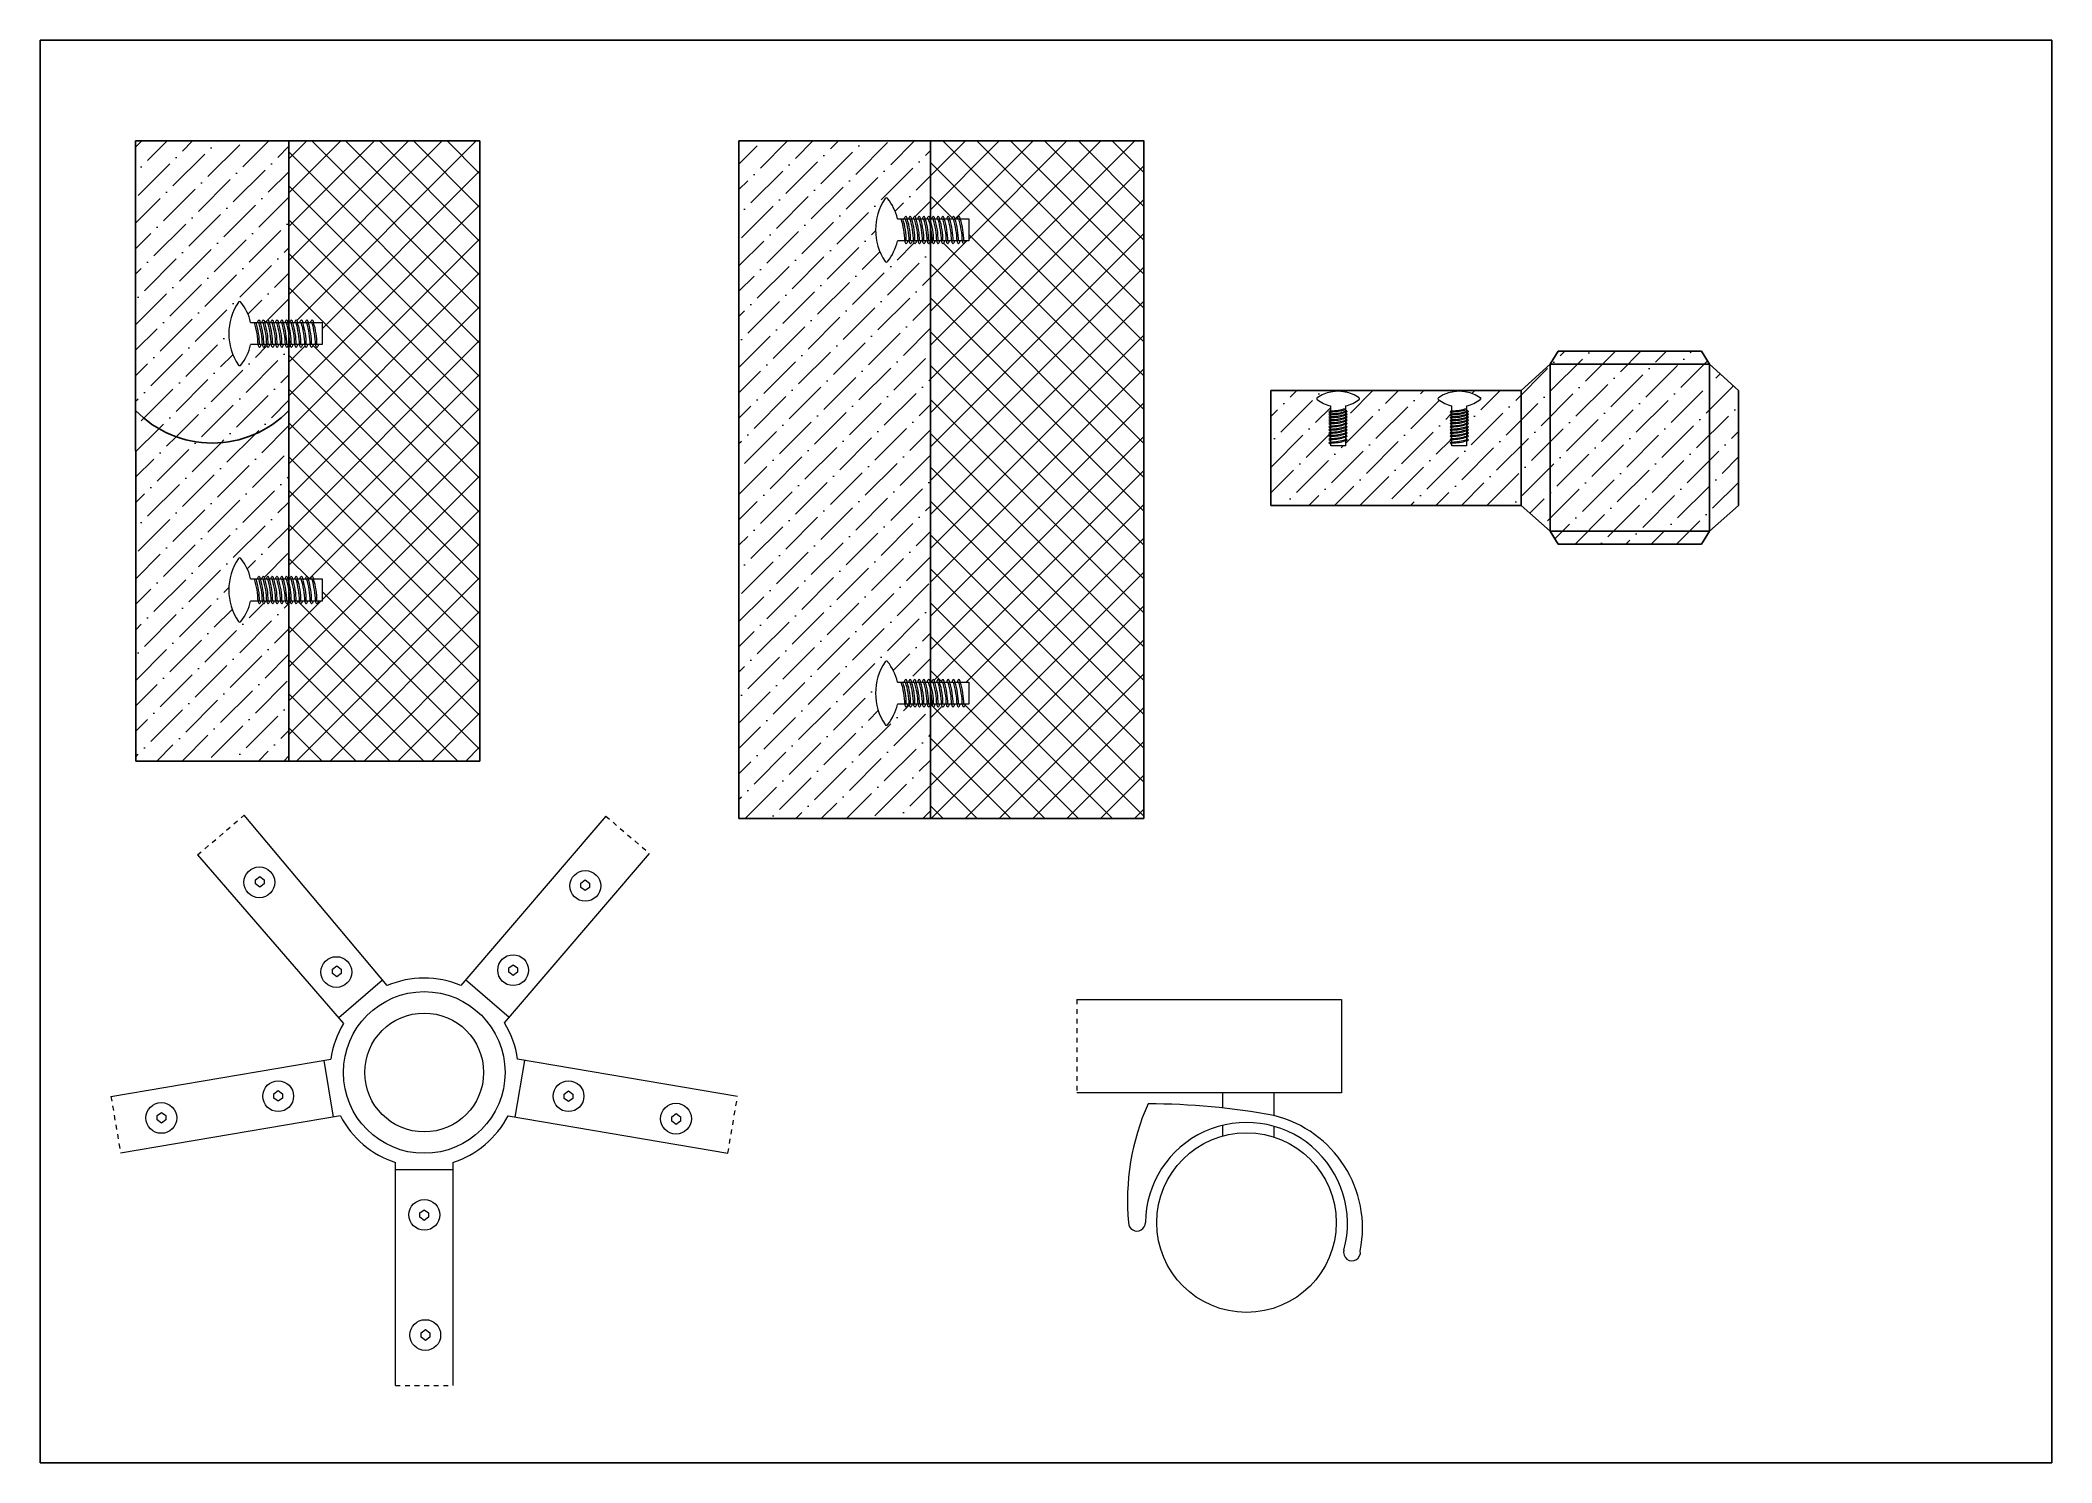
# Model space of a CAD drawing. Header units: centimetres. Extents: x -239 to 1959, y -161 to 626.
# Drawn here: x 113.87 to 155.87, y 596.29 to 625.99 of the extents above; entities that cross this region are included whole.
import ezdxf

# ---------------------------------------------------------------- set-up
doc = ezdxf.new("R2010")
doc.units = ezdxf.units.CM
doc.header["$MEASUREMENT"] = 0
doc.linetypes.add('HIDDEN', pattern=[0.375, 0.25, -0.125])
for name, color, linetype, lineweight in [('dettagli', 4, 'Continuous', 13), ('linee prospetti', 1, 'Continuous', 18), ('linee sezioni', 3, 'Continuous', 25), ('trame', 6, 'Continuous', 9)]:
    doc.layers.add(name, color=color, linetype=linetype, lineweight=lineweight)
pattern_1 = [(45, (20.52212573932007, -51.23288394898123), (0.1988737822087165, 0.729203868098627), [0.9375, -0.1875, 0, -0.1875])]

msp = doc.modelspace()

# ---------------------------------------------------------------- hatches: boundary and pattern name
at = {"layer": 'trame'}
h = msp.add_hatch(dxfattribs=at)
h.set_pattern_fill('ANSI36', color=256, scale=3)
h.set_pattern_definition(pattern_1)
h.paths.add_polyline_path([(119.0649147154395, 623.8894857956059), (115.8651498889954, 623.8894857956059), (115.8654145746213, 618.2620328109093, 0.4258603079469682), (119.0649147154395, 618.2625528671131), (119.0649147154395, 619.6366705235371), (119.0547235442149, 619.6366705235371, -0.1731276115154713), (119.0206281792122, 619.5789463278825, -0.2732811540188586), (118.9910931742347, 619.6366705235371), (118.9526678424925, 619.6366705235371, -0.1731276115156367), (118.9185724774897, 619.5789463278825, -0.273281154019187), (118.8890374725121, 619.6366705235371), (118.8540267165311, 619.6366705235371, -0.1731276115153066), (118.8199313515284, 619.5789463278825, -0.2732811540185438), (118.7903963465509, 619.6366705235371), (118.7603020971108, 619.6366705235371, -0.1731276115156367), (118.726206732108, 619.5789463278825, -0.273281154019187), (118.6966717271304, 619.6366705235371), (118.6665774776903, 619.6366705235371, -0.1731276115154712), (118.6324821126876, 619.5789463278825, -0.2732811540188605), (118.6029471077101, 619.6366705235371), (118.5749356175496, 619.6366705235371, -0.1731276115154708), (118.5408402525469, 619.5789463278825, -0.2732811540188557), (118.5113052475694, 619.6366705235371), (118.4843352725983, 619.6366705235371, -0.1731276115156362), (118.4502399075955, 619.5789463278825, -0.2732811540191734), (118.420704902618, 619.6366705235371), (118.26556065739, 619.6366705235371, -0.112224793709987), (118.0643428115632, 619.2122667269819, -0.5415675783682742), (118.0078344565205, 619.2138550516205, -0.3041309680290434), (118.0078344565189, 620.5202859954511, -0.5415675784308057), (118.0643428115651, 620.5218743200896, -0.1122247937091942), (118.2655606573899, 620.0974705235371), (118.4052182796944, 620.0974705235371, -0.1731276115162621), (118.4393136446973, 620.155194719192, -0.2732811540202116), (118.4688486496748, 620.0974705235371), (118.4968601398351, 620.0974705235371, -0.1731276115162619), (118.530955504838, 620.155194719192, -0.2732811540202064), (118.5604905098155, 620.0974705235371), (118.5905847592556, 620.0974705235371, -0.1731276115160971), (118.6246801242583, 620.155194719192, -0.2732811540198915), (118.6542151292358, 620.0974705235371), (118.6843093786759, 620.0974705235371, -0.1731276115162617), (118.7184047436787, 620.155194719192, -0.2732811540202101), (118.7479397486563, 620.0974705235371), (118.7829505046373, 620.0974705235371, -0.173127611515932), (118.81704586964, 620.155194719192, -0.2732811540195704), (118.8465808746174, 620.0974705235371), (118.8850062063597, 620.0974705235371, -0.1731276115162619), (118.9191015713625, 620.155194719192, -0.273281154020217), (118.9486365763401, 620.0974705235371), (118.9808135850599, 620.0974705235371, -0.1731276115162618), (119.0149089500627, 620.155194719192, -0.2570642376528895), (119.0445609907849, 620.1013315794582)])
h = msp.add_hatch(dxfattribs=at)
h.set_pattern_fill('ANSI37', color=256, scale=4)
h.set_pattern_definition([(45, (464.2050139484138, 646.9216228681914), (-0.3535533905932737, 0.3535533905932738), []), (135, (464.2050139484138, 646.9216228681914), (-0.3535533905932738, -0.3535533905932737), [])])
h.paths.add_polyline_path([(119.7563496429897, 620.0974705235371), (119.5783213690176, 620.0974705235371, -0.08106433249749194), (119.6503129718897, 619.6366705235371), (119.7563496429897, 619.6366705235371)], flags=16)
h.paths.add_polyline_path([(119.5444648283036, 620.0974705235371), (119.4675216568199, 620.0974705235371, -0.08106433249749194), (119.539513259692, 619.6366705235371), (119.6207779669124, 619.6366705235371, 0.07182640098675347)], flags=16)
h.paths.add_polyline_path([(119.4336651161059, 620.0974705235371), (119.3551895521234, 620.0974705235371, -0.08106433249749194), (119.4271811549956, 619.6366705235371), (119.5099782547146, 619.6366705235371, 0.07182640098675346)], flags=16)
h.paths.add_polyline_path([(119.3213330114094, 620.0974705235371), (119.2443898399257, 620.0974705235371, -0.08106433249749194), (119.3163814427978, 619.6366705235371), (119.397646150018, 619.6366705235371, 0.07182640098675348)], flags=16)
h.paths.add_polyline_path([(119.2105332992117, 620.0974705235371), (119.144416897483, 620.0974705235371, -0.08106433249749194), (119.2164085003551, 619.6366705235371), (119.2868464378203, 619.6366705235371, 0.07182640098675348)], flags=16)
h.paths.add_polyline_path([(119.110560356769, 620.0974705235371), (119.0649147154395, 620.0974705235371), (119.0649147154395, 620.0294208681479, -0.06872329270972946), (119.1164355579123, 619.6366705235371), (119.1868734953776, 619.6366705235371, 0.07182640098675346)], flags=16)
h.paths.add_polyline_path([(119.144416897483, 620.0974705235371), (119.110560356769, 620.0974705235371, -0.07182640098675348), (119.1868734953776, 619.6366705235371), (119.2164085003551, 619.6366705235371, 0.08106433249749195)], flags=16)
h.paths.add_polyline_path([(119.2443898399257, 620.0974705235371), (119.2105332992117, 620.0974705235371, -0.07182640098675348), (119.2868464378203, 619.6366705235371), (119.3163814427978, 619.6366705235371, 0.08106433249749194)], flags=16)
h.paths.add_polyline_path([(119.3551895521234, 620.0974705235371), (119.3213330114094, 620.0974705235371, -0.07182640098675348), (119.397646150018, 619.6366705235371), (119.4271811549956, 619.6366705235371, 0.08106433249749195)], flags=16)
h.paths.add_polyline_path([(119.4675216568199, 620.0974705235371), (119.4336651161059, 620.0974705235371, -0.07182640098675348), (119.5099782547146, 619.6366705235371), (119.539513259692, 619.6366705235371, 0.08106433249749195)], flags=16)
h.paths.add_polyline_path([(119.5783213690176, 620.0974705235371), (119.5444648283036, 620.0974705235371, -0.07182640098675348), (119.6207779669124, 619.6366705235371), (119.6503129718897, 619.6366705235371, 0.08106433249749195)], flags=16)
h.paths.add_polyline_path([(119.5487863640401, 620.1551947191921, 0.1731276115164247), (119.5146909990372, 620.0974705235371), (119.5783213690176, 620.0974705235371, 0.2732811540201638)], flags=16)
h.paths.add_polyline_path([(119.2148548349484, 620.155194719192, 0.1731276115163228), (119.1807594699456, 620.0974705235371), (119.2443898399258, 620.0974705235371, 0.2732811540199946)], flags=16)
h.paths.add_polyline_path([(119.2505038653578, 619.6366705235371), (119.1868734953776, 619.6366705235371, 0.2732811540188675), (119.216408500355, 619.5789463278825, 0.1731276115157504)], flags=16)
h.paths.add_polyline_path([(119.4612765199983, 619.6366705235371), (119.397646150018, 619.6366705235371, 0.2732811540188656), (119.4271811549955, 619.5789463278825, 0.1731276115157468)], flags=16)
h.paths.add_polyline_path([(119.0649147154395, 620.029420868148), (119.0649147154395, 619.8720841275966, -0.03621997399375892), (119.0869005529347, 619.6366705235371), (119.1164355579123, 619.6366705235371, 0.06872329270972978)], flags=0)
h.paths.add_polyline_path([(119.7563496429897, 614.74480197655), (119.5783213690176, 614.74480197655, -0.0810643324975134), (119.6503129718897, 614.2840019765499), (119.7563496429897, 614.2840019765499)], flags=16)
h.paths.add_polyline_path([(119.5444648283036, 614.74480197655), (119.4675216568199, 614.74480197655, -0.0810643324975134), (119.539513259692, 614.2840019765499), (119.6207779669124, 614.2840019765499, 0.07182640098676984)], flags=16)
h.paths.add_polyline_path([(119.5783213690176, 614.74480197655), (119.5444648283036, 614.74480197655, -0.07182640098676983), (119.6207779669124, 614.2840019765499), (119.6503129718897, 614.2840019765499, 0.0810643324975134)], flags=16)
h.paths.add_polyline_path([(119.4675216568199, 614.74480197655), (119.4336651161059, 614.74480197655, -0.07182640098676983), (119.5099782547146, 614.2840019765499), (119.539513259692, 614.2840019765499, 0.0810643324975134)], flags=16)
h.paths.add_polyline_path([(119.4336651161059, 614.74480197655), (119.3551895521234, 614.74480197655, -0.0810643324975134), (119.4271811549956, 614.2840019765499), (119.5099782547146, 614.2840019765499, 0.07182640098676984)], flags=16)
h.paths.add_polyline_path([(119.3551895521234, 614.74480197655), (119.3213330114094, 614.74480197655, -0.07182640098676983), (119.397646150018, 614.2840019765499), (119.4271811549956, 614.2840019765499, 0.08106433249751338)], flags=16)
h.paths.add_polyline_path([(119.3213330114094, 614.74480197655), (119.2443898399257, 614.74480197655, -0.0810643324975134), (119.3163814427978, 614.2840019765499), (119.397646150018, 614.2840019765499, 0.07182640098676983)], flags=16)
h.paths.add_polyline_path([(119.2443898399257, 614.74480197655), (119.2105332992117, 614.74480197655, -0.07182640098676983), (119.2868464378203, 614.2840019765499), (119.3163814427978, 614.2840019765499, 0.0810643324975134)], flags=16)
h.paths.add_polyline_path([(119.2105332992117, 614.74480197655), (119.144416897483, 614.74480197655, -0.0810643324975134), (119.2164085003551, 614.2840019765499), (119.2868464378203, 614.2840019765499, 0.07182640098676984)], flags=16)
h.paths.add_polyline_path([(119.144416897483, 614.74480197655), (119.110560356769, 614.74480197655, -0.07182640098676983), (119.1868734953776, 614.2840019765499), (119.2164085003551, 614.2840019765499, 0.0810643324975134)], flags=16)
h.paths.add_polyline_path([(119.110560356769, 614.74480197655), (119.0649147154395, 614.74480197655), (119.0649147154395, 614.6767523211606, -0.06872329270972942), (119.1164355579123, 614.2840019765499), (119.1868734953776, 614.2840019765499, 0.07182640098676983)], flags=16)
h.paths.add_polyline_path([(119.0649147154395, 614.6767523211606), (119.0649147154395, 614.5194155806095, -0.03621997399377633), (119.0869005529347, 614.2840019765499), (119.1164355579123, 614.2840019765499, 0.06872329270972964)], flags=0)
h.paths.add_polyline_path([(119.2505038653578, 614.2840019765499), (119.1868734953776, 614.2840019765499, 0.2732811540188506), (119.216408500355, 614.2262777808951, 0.1731276115157464)], flags=16)
h.paths.add_polyline_path([(119.5736086246948, 614.2840019765499), (119.5099782547145, 614.2840019765499, 0.2732811540190165), (119.539513259692, 614.2262777808951, 0.1731276115158442)], flags=16)
h.paths.add_polyline_path([(119.3256545471459, 614.8025261722048, 0.1731276115161961), (119.2915591821431, 614.74480197655), (119.3551895521234, 614.74480197655, 0.2732811540200829)], flags=16)
h.paths.add_polyline_path([(119.1148818925055, 614.8025261722048, 0.1731276115161387), (119.0807865275026, 614.74480197655), (119.144416897483, 614.74480197655, 0.273281154020059)], flags=16)
h.paths.add_polyline_path([(119.0649147154395, 610.9430284789299), (123.0547508609481, 610.94302847893), (123.0547508609481, 623.889485795606), (119.0649147154395, 623.8894857956059)])
h = msp.add_hatch(dxfattribs=at)
h.set_pattern_fill('ANSI36', color=256, scale=3)
h.set_pattern_definition([(45, (367.3608357312572, 643.8071863120203), (0.1988737822087165, 0.729203868098627), [0.9375, -0.1875, 0, -0.1875])])
edge = h.paths.add_edge_path()
edge.add_line((128.4613155906846, 609.7423250532447), (132.4613155906854, 609.7423250532447))
edge.add_line((132.4613155906854, 609.7423250532447), (132.4613155906854, 612.0613431968043))
edge.add_arc((132.4575788048377, 612.1249809856421), 0.06374740572476462, 176.5275811852291, 273.3605267513032, ccw=False)
edge.add_line((132.3939484348575, 612.1288420415631), (132.3589376788762, 612.1288420415631))
edge.add_arc((132.2610334275653, 612.1477386728988), 0.09971120850029216, 309.7871179262401, 349.0755994478904, ccw=False)
edge.add_arc((132.358937678876, 612.124980985642), 0.06374740572449665, 176.5275811851078, 237.6661914481375, ccw=False)
edge.add_line((132.2953073088962, 612.1288420415631), (132.2652130594557, 612.1288420415631))
edge.add_arc((132.1673088081455, 612.1477386728985), 0.09971120849957932, 309.7871179260518, 349.0755994479444, ccw=False)
edge.add_arc((132.2652130594558, 612.1249809856422), 0.06374740572486358, 176.5275811853311, 237.66619144799859, ccw=False)
edge.add_line((132.2015826894756, 612.1288420415631), (132.1714884400354, 612.1288420415631))
edge.add_arc((132.0735841887259, 612.1477386728981), 0.09971120849883733, 309.78711792583834, 349.0755994481282, ccw=False)
edge.add_arc((132.1714884400353, 612.124980985642), 0.06374740572466871, 176.5275811851193, 237.6661914480842, ccw=False)
edge.add_line((132.1078580700552, 612.1288420415631), (132.0798465798949, 612.1288420415631))
edge.add_arc((131.981942328585, 612.1477386728984), 0.09971120849920893, 309.78711792580077, 349.0755994479698, ccw=False)
edge.add_arc((132.0798465798946, 612.124980985642), 0.06374740572466871, 176.5275811851193, 237.6661914480842, ccw=False)
edge.add_line((132.0162162099145, 612.1288420415631), (131.9892462349434, 612.1288420415631))
edge.add_arc((131.8913419836337, 612.1477386728985), 0.09971120849906305, 309.7871179257255, 349.07559944788716, ccw=False)
edge.add_arc((131.9892462349429, 612.124980985642), 0.06374740572449665, 176.5275811851078, 237.6661914481375, ccw=False)
edge.add_line((131.925615864963, 612.1288420415631), (131.7704716197351, 612.1288420415631))
edge.add_arc((130.7363375155959, 612.3592420415627), 1.059489266271018, 321.8270571630458, 347.43991783186215, ccw=False)
edge.add_arc((131.5415177571422, 611.7236671852164), 0.03374964840696485, 211.5128885500328, 325.2670444788194, ccw=False)
edge.add_arc((132.4873187891661, 612.3592420415629), 1.173236424106277, 146.1677186788282, 213.832281321319, ccw=False)
edge.add_arc((131.5415177571422, 612.9948168979098), 0.03374964840686358, 34.73295551659248, 148.4871114557585, ccw=False)
edge.add_arc((130.7363375155957, 612.3592420415631), 1.059489266271357, 12.560082168158885, 38.17294283682281, ccw=False)
edge.add_line((131.7704716197351, 612.5896420415631), (131.9101292420397, 612.5896420415631))
edge.add_arc((132.0080334933496, 612.5707454102279), 0.09971120849917343, 129.7871179258802, 169.0755994480324, ccw=False)
edge.add_arc((131.9101292420396, 612.5935030974842), 0.0637474057249092, -3.472418814869002, 57.666191447933784, ccw=False)
edge.add_line((131.9737596120199, 612.5896420415631), (132.0017711021803, 612.5896420415631))
edge.add_arc((132.0996753534901, 612.570745410228), 0.09971120849904026, 129.7871179258781, 169.0755994480842, ccw=False)
edge.add_arc((132.00177110218, 612.5935030974841), 0.06374740572511166, -3.4724188147523023, 57.66619144783738, ccw=False)
edge.add_line((132.0654014721605, 612.5896420415631), (132.0954957216006, 612.5896420415631))
edge.add_arc((132.1933999729104, 612.570745410228), 0.09971120849904026, 129.7871179258781, 169.0755994480842, ccw=False)
edge.add_arc((132.0954957216009, 612.5935030974842), 0.06374740572474957, -3.4724188148767894, 57.666191448160475, ccw=False)
edge.add_line((132.159126091581, 612.5896420415631), (132.189220341021, 612.5896420415631))
edge.add_arc((132.2871245923308, 612.570745410228), 0.09971120849904026, 129.7871179258781, 169.0755994480842, ccw=False)
edge.add_arc((132.1892203410208, 612.5935030974841), 0.06374740572511166, -3.4724188147523023, 57.66619144783738, ccw=False)
edge.add_line((132.2528507110013, 612.5896420415631), (132.2878614669825, 612.5896420415631))
edge.add_arc((132.3857657182923, 612.5707454102279), 0.09971120849917343, 129.7871179258802, 169.0755994480324, ccw=False)
edge.add_arc((132.2878614669823, 612.5935030974842), 0.0637474057249092, -3.472418814869002, 57.666191447933784, ccw=False)
edge.add_line((132.3514918369627, 612.5896420415631), (132.389917168705, 612.5896420415631))
edge.add_arc((132.4878214200151, 612.570745410228), 0.0997112084993612, 105.41603820231381, 169.0755994481198, ccw=False)
edge.add_line((132.4613155906854, 612.6668691123621), (132.4613155906854, 621.7332922336279))
edge.add_arc((132.4575788048376, 621.7969300224659), 0.06374740572488226, 176.5275811854346, 273.36052675136096, ccw=False)
edge.add_line((132.3939484348573, 621.8007910783866), (132.3589376788761, 621.8007910783866))
edge.add_arc((132.2610334275671, 621.8196877097214), 0.09971120849826401, 309.78711792586125, 349.0755994481977, ccw=False)
edge.add_arc((132.3589376788767, 621.7969300224659), 0.063747405725008, 176.5275811854455, 237.6661914477936, ccw=False)
edge.add_line((132.2953073088962, 621.8007910783866), (132.2652130594557, 621.8007910783866))
edge.add_arc((132.1673088081457, 621.8196877097218), 0.09971120849929901, 309.78711792605384, 349.0755994480464, ccw=False)
edge.add_arc((132.265213059456, 621.796930022466), 0.06374740572505086, 176.5275811855497, 237.6661914479237, ccw=False)
edge.add_line((132.2015826894755, 621.8007910783866), (132.1714884400354, 621.8007910783866))
edge.add_arc((132.0735841887259, 621.8196877097217), 0.09971120849877516, 309.78711792580697, 349.07559944805473, ccw=False)
edge.add_arc((132.1714884400354, 621.7969300224656), 0.06374740572474473, 176.5275811852275, 237.6661914479763, ccw=False)
edge.add_line((132.1078580700552, 621.8007910783866), (132.0798465798948, 621.8007910783866))
edge.add_arc((131.9819423285853, 621.8196877097217), 0.09971120849877516, 309.78711792580697, 349.07559944805473, ccw=False)
edge.add_arc((132.0798465798948, 621.7969300224656), 0.06374740572474473, 176.5275811852275, 237.6661914479763, ccw=False)
edge.add_line((132.0162162099146, 621.8007910783866), (131.9892462349432, 621.8007910783866))
edge.add_arc((131.8913419836341, 621.8196877097217), 0.09971120849845423, 309.7871179257108, 349.07559944801926, ccw=False)
edge.add_arc((131.9892462349436, 621.7969300224659), 0.063747405725008, 176.5275811854455, 237.6661914477936, ccw=False)
edge.add_line((131.9256158649631, 621.8007910783866), (131.7704716197351, 621.8007910783866))
edge.add_arc((130.7363375155937, 622.0311910783871), 1.059489266273365, 321.82705716308175, 347.43991783184003, ccw=False)
edge.add_arc((131.5415177571423, 621.3956162220402), 0.03374964840698291, 211.5128885488697, 325.26704447860584, ccw=False)
edge.add_arc((132.4873187891658, 622.0311910783867), 1.173236424105996, 146.1677186787911, 213.8322813212948, ccw=False)
edge.add_arc((131.5415177571423, 622.6667659347333), 0.03374964840707359, 34.732955516599986, 148.4871114543923, ccw=False)
edge.add_arc((130.7363375155942, 622.0311910783865), 1.059489266272815, 12.560082168153883, 38.17294283677637, ccw=False)
edge.add_line((131.770471619735, 622.2615910783868), (131.9101292420397, 622.2615910783868))
edge.add_arc((132.008033493349, 622.242694447052), 0.09971120849848726, 129.7871179258341, 169.0755994482224, ccw=False)
edge.add_arc((131.9101292420393, 622.2654521343077), 0.06374740572510405, -3.4724188146527126, 57.66619144784818, ccw=False)
edge.add_line((131.9737596120198, 622.2615910783868), (132.0017711021803, 622.2615910783868))
edge.add_arc((132.0996753534907, 622.2426944470515), 0.09971120849975311, 129.7871179260978, 169.0755994480302, ccw=False)
edge.add_arc((132.0017711021803, 622.2654521343078), 0.06374740572492925, -3.472418814764808, 57.66619144809641, ccw=False)
edge.add_line((132.0654014721606, 622.2615910783868), (132.0954957216006, 622.2615910783868))
edge.add_arc((132.1933999729105, 622.2426944470516), 0.09971120849917343, 129.7871179258802, 169.0755994480324, ccw=False)
edge.add_arc((132.0954957216007, 622.2654521343078), 0.06374740572488363, -3.4724188147678205, 57.666191448161214, ccw=False)
edge.add_line((132.1591260915811, 622.2615910783868), (132.189220341021, 622.2615910783868))
edge.add_arc((132.2871245923315, 622.2426944470515), 0.09971120849975311, 129.7871179260978, 169.0755994480302, ccw=False)
edge.add_arc((132.189220341021, 622.2654521343078), 0.06374740572492925, -3.472418814764808, 57.66619144809641, ccw=False)
edge.add_line((132.2528507110013, 622.2615910783868), (132.2878614669825, 622.2615910783868))
edge.add_arc((132.3857657182929, 622.2426944470515), 0.09971120849975311, 129.7871179260978, 169.0755994480302, ccw=False)
edge.add_arc((132.2878614669823, 622.2654521343078), 0.06374740572497485, -3.472418814764808, 57.66619144803161, ccw=False)
edge.add_line((132.3514918369627, 622.2615910783867), (132.389917168705, 622.2615910783868))
edge.add_arc((132.4878214200151, 622.2426944470517), 0.0997112084993612, 105.41603820231381, 169.0755994481198, ccw=False)
edge.add_line((132.4613155906854, 622.3388181491857), (132.4613155906854, 623.8894857956059))
edge.add_line((132.4613155906854, 623.8894857956059), (128.4613155906851, 623.8894857956059))
edge.add_line((128.4613155906851, 623.8894857956059), (128.4613155906847, 609.7423250532447))
h = msp.add_hatch(dxfattribs=at)
h.set_pattern_fill('ANSI37', color=256, scale=4)
h.set_pattern_definition([(45, (367.3608357312572, 643.8071863120203), (-0.3535533905932737, 0.3535533905932738), []), (135, (367.3608357312572, 643.8071863120203), (-0.3535533905932738, -0.3535533905932737), [])])
edge = h.paths.add_edge_path()
edge.add_line((132.4613155906854, 609.7423250532447), (136.9157760104407, 609.7423250532447))
edge.add_line((136.9157760104407, 609.7423250532447), (136.9157760104407, 623.8894857956059))
edge.add_line((136.9157760104407, 623.8894857956059), (132.4613155906854, 623.8894857956059))
edge.add_line((132.4613155906854, 623.8894857956059), (132.4613155906854, 622.2615910783868))
edge.add_line((132.4613155906854, 622.2615910783868), (132.4857245474051, 622.2615910783868))
edge.add_arc((132.5836287987154, 622.2426944470516), 0.0997112084996339, 129.7871179261019, 169.0755994480835, ccw=False)
edge.add_arc((132.4857245474051, 622.2654521343078), 0.06374740572488363, -3.472418814764808, 57.666191448161214, ccw=False)
edge.add_line((132.5493549173854, 622.2615910783868), (132.5856974898478, 622.2615910783868))
edge.add_arc((132.6836017411582, 622.2426944470516), 0.0997112084996339, 129.7871179261019, 169.0755994480835, ccw=False)
edge.add_arc((132.585697489848, 622.2654521343078), 0.06374740572481523, -3.472418814772425, 57.66619144825819, ccw=False)
edge.add_line((132.6493278598282, 622.2615910783868), (132.6856704322906, 622.2615910783868))
edge.add_arc((132.783574683601, 622.2426944470515), 0.09971120849975311, 129.7871179260978, 169.0755994480302, ccw=False)
edge.add_arc((132.6856704322906, 622.2654521343078), 0.06374740572492925, -3.472418814764808, 57.66619144809641, ccw=False)
edge.add_line((132.7493008022709, 622.2615910783868), (132.7964701444882, 622.2615910783868))
edge.add_arc((132.8943743957986, 622.2426944470515), 0.09971120849975311, 129.7871179260978, 169.0755994480302, ccw=False)
edge.add_arc((132.7964701444882, 622.2654521343078), 0.06374740572492925, -3.472418814764808, 57.66619144809641, ccw=False)
edge.add_line((132.8601005144685, 622.2615910783868), (132.9088022491848, 622.2615910783868))
edge.add_arc((133.0067065004943, 622.2426944470519), 0.09971120849878788, 129.7871179258195, 169.0755994481893, ccw=False)
edge.add_arc((132.9088022491849, 622.2654521343077), 0.0637474057249721, -3.4724188146603865, 57.666191448226584, ccw=False)
edge.add_line((132.9724326191653, 622.2615910783868), (133.0196019613823, 622.2615910783868))
edge.add_arc((133.1175062126927, 622.2426944470516), 0.0997112084996339, 129.7871179261019, 169.0755994480835, ccw=False)
edge.add_arc((133.0196019613824, 622.2654521343078), 0.06374740572488363, -3.472418814764808, 57.666191448161214, ccw=False)
edge.add_line((133.0832323313627, 622.2615910783868), (133.261260605335, 622.2615910783868))
edge.add_line((133.261260605335, 622.2615910783868), (133.261260605335, 621.8007910783866))
edge.add_line((133.261260605335, 621.8007910783866), (133.1893192992375, 621.8007910783866))
edge.add_arc((133.091415047928, 621.8196877097217), 0.09971120849877516, 309.78711792580697, 349.07559944805473, ccw=False)
edge.add_arc((133.1893192992374, 621.7969300224656), 0.06374740572474473, 176.5275811852275, 237.6661914479763, ccw=False)
edge.add_line((133.1256889292573, 621.8007910783866), (133.0785195870398, 621.8007910783866))
edge.add_arc((132.9806153357299, 621.8196877097218), 0.09971120849929901, 309.78711792605384, 349.0755994480464, ccw=False)
edge.add_arc((133.0785195870401, 621.7969300224657), 0.06374740572482833, 176.5275811853334, 237.6661914478576, ccw=False)
edge.add_line((133.0148892170598, 621.8007910783866), (132.9661874823433, 621.8007910783866))
edge.add_arc((132.8682832310338, 621.8196877097217), 0.09971120849877516, 309.78711792580697, 349.07559944805473, ccw=False)
edge.add_arc((132.9661874823433, 621.7969300224656), 0.06374740572474473, 176.5275811852275, 237.6661914479763, ccw=False)
edge.add_line((132.9025571123631, 621.8007910783866), (132.8553877701457, 621.8007910783866))
edge.add_arc((132.7574835188357, 621.8196877097218), 0.09971120849929901, 309.78711792605384, 349.0755994480464, ccw=False)
edge.add_arc((132.855387770146, 621.7969300224657), 0.06374740572482833, 176.5275811853334, 237.6661914478576, ccw=False)
edge.add_line((132.7917574001657, 621.8007910783866), (132.7554148277029, 621.8007910783866))
edge.add_arc((132.6575105763929, 621.8196877097218), 0.09971120849929901, 309.78711792605384, 349.0755994480464, ccw=False)
edge.add_arc((132.7554148277031, 621.7969300224657), 0.06374740572482833, 176.5275811853334, 237.6661914478576, ccw=False)
edge.add_line((132.6917844577229, 621.8007910783866), (132.6554418852602, 621.8007910783866))
edge.add_arc((132.5575376339507, 621.8196877097217), 0.09971120849877516, 309.78711792580697, 349.07559944805473, ccw=False)
edge.add_arc((132.6554418852601, 621.7969300224656), 0.06374740572474473, 176.5275811852275, 237.6661914479763, ccw=False)
edge.add_line((132.59181151528, 621.8007910783866), (132.5596345065601, 621.8007910783866))
edge.add_arc((132.4617302552506, 621.8196877097217), 0.09971120849877516, 309.78711792580697, 349.07559944805473, ccw=False)
edge.add_arc((132.55963450656, 621.7969300224656), 0.06374740572474473, 176.5275811852275, 237.6661914479763, ccw=False)
edge.add_line((132.4960041365799, 621.8007910783866), (132.4613155906854, 621.8007910783866))
edge.add_line((132.4613155906854, 621.8007910783866), (132.4613155906854, 612.5896420415631))
edge.add_line((132.4613155906854, 612.5896420415631), (132.4857245474051, 612.5896420415631))
edge.add_arc((132.5836287987142, 612.5707454102285), 0.09971120849829827, 129.7871179256647, 169.075599448268, ccw=False)
edge.add_arc((132.4857245474054, 612.5935030974844), 0.06374740572466112, -3.4724188149842234, 57.66619144809488, ccw=False)
edge.add_line((132.5493549173854, 612.5896420415631), (132.5856974898478, 612.5896420415631))
edge.add_arc((132.6836017411569, 612.5707454102285), 0.09971120849829827, 129.7871179256647, 169.075599448268, ccw=False)
edge.add_arc((132.5856974898481, 612.5935030974844), 0.06374740572466112, -3.4724188149842234, 57.66619144809488, ccw=False)
edge.add_line((132.6493278598281, 612.5896420415631), (132.6856704322906, 612.5896420415631))
edge.add_arc((132.7835746836004, 612.570745410228), 0.09971120849904026, 129.7871179258781, 169.0755994480842, ccw=False)
edge.add_arc((132.6856704322907, 612.5935030974842), 0.06374740572481798, -3.4724188148721282, 57.66619144806327, ccw=False)
edge.add_line((132.7493008022709, 612.5896420415631), (132.7964701444882, 612.5896420415631))
edge.add_arc((132.894374395798, 612.570745410228), 0.09971120849904026, 129.7871179258781, 169.0755994480842, ccw=False)
edge.add_arc((132.7964701444883, 612.5935030974842), 0.06374740572481798, -3.4724188148721282, 57.66619144806327, ccw=False)
edge.add_line((132.8601005144685, 612.5896420415631), (132.9088022491847, 612.5896420415631))
edge.add_arc((133.0067065004945, 612.570745410228), 0.09971120849906817, 129.7871179257861, 169.0755994480872, ccw=False)
edge.add_arc((132.908802249185, 612.5935030974841), 0.06374740572488363, -3.4724188147678205, 57.666191448161214, ccw=False)
edge.add_line((132.9724326191653, 612.5896420415631), (133.0196019613824, 612.5896420415631))
edge.add_arc((133.1175062126915, 612.5707454102285), 0.09971120849829827, 129.7871179256647, 169.075599448268, ccw=False)
edge.add_arc((133.0196019613826, 612.5935030974844), 0.06374740572466112, -3.4724188149842234, 57.66619144809488, ccw=False)
edge.add_line((133.0832323313627, 612.5896420415631), (133.261260605335, 612.5896420415631))
edge.add_line((133.261260605335, 612.5896420415631), (133.261260605335, 612.1288420415631))
edge.add_line((133.261260605335, 612.1288420415631), (133.1893192992376, 612.1288420415631))
edge.add_arc((133.0914150479278, 612.1477386728982), 0.09971120849906817, 309.7871179257861, 349.0755994480873, ccw=False)
edge.add_arc((133.1893192992375, 612.1249809856421), 0.06374740572497485, 176.5275811852353, 237.6661914480317, ccw=False)
edge.add_line((133.1256889292571, 612.1288420415632), (133.07851958704, 612.1288420415631))
edge.add_arc((132.9806153357305, 612.1477386728982), 0.09971120849877516, 309.78711792580697, 349.07559944805473, ccw=False)
edge.add_arc((133.0785195870398, 612.124980985642), 0.06374740572456505, 176.5275811851124, 237.6661914480404, ccw=False)
edge.add_line((133.0148892170598, 612.1288420415631), (132.9661874823433, 612.1288420415631))
edge.add_arc((132.8682832310338, 612.1477386728981), 0.09971120849883733, 309.78711792583834, 349.0755994481282, ccw=False)
edge.add_arc((132.9661874823436, 612.1249809856422), 0.06374740572510405, 176.5275811853473, 237.6661914478482, ccw=False)
edge.add_line((132.9025571123631, 612.1288420415631), (132.8553877701457, 612.1288420415631))
edge.add_arc((132.7574835188355, 612.1477386728985), 0.09971120849957932, 309.7871179260518, 349.0755994479444, ccw=False)
edge.add_arc((132.8553877701456, 612.124980985642), 0.06374740572456505, 176.5275811851124, 237.6661914480404, ccw=False)
edge.add_line((132.7917574001657, 612.1288420415631), (132.755414827703, 612.1288420415631))
edge.add_arc((132.6575105763935, 612.1477386728982), 0.09971120849877516, 309.78711792580697, 349.07559944805473, ccw=False)
edge.add_arc((132.7554148277028, 612.124980985642), 0.06374740572456505, 176.5275811851124, 237.6661914480404, ccw=False)
edge.add_line((132.6917844577229, 612.1288420415631), (132.6554418852603, 612.1288420415631))
edge.add_arc((132.5575376339505, 612.1477386728982), 0.09971120849906817, 309.7871179257861, 349.0755994480873, ccw=False)
edge.add_arc((132.6554418852602, 612.1249809856421), 0.06374740572497485, 176.5275811852353, 237.6661914480317, ccw=False)
edge.add_line((132.5918115152799, 612.1288420415632), (132.5596345065602, 612.1288420415631))
edge.add_arc((132.4617302552503, 612.1477386728984), 0.09971120849920893, 309.78711792580077, 349.0755994479698, ccw=False)
edge.add_arc((132.5596345065604, 612.1249809856422), 0.06374740572510405, 176.5275811853473, 237.6661914478482, ccw=False)
edge.add_line((132.4960041365798, 612.1288420415631), (132.4613155906854, 612.1288420415631))
edge.add_line((132.4613155906854, 612.1288420415631), (132.4613155906854, 609.7423250532447))
h = msp.add_hatch(dxfattribs=at)
h.set_pattern_fill('ANSI36', color=256, scale=3)
h.set_pattern_definition([(45, (458.1039745841421, 646.5808969991228), (0.1988737822087165, 0.729203868098627), [0.9375, -0.1875, 0, -0.1875])])
h.paths.add_polyline_path([(144.7963531080223, 618.679237424758), (143.5024763841463, 618.662814552931, -0.1487029268075223), (143.9379533654215, 618.530372517062, -0.5415675784758842), (143.9390122485131, 618.4927002803627, -0.1122247937084531), (143.6560763841463, 618.3585550498142), (143.6560763841463, 618.2654499682776, -0.1731276115161091), (143.6945591812496, 618.2427197249424, -0.273281154019579), (143.6560763841463, 618.223029721624), (143.6560763841463, 618.2043553948506, -0.1731276115161089), (143.6945591812496, 618.1816251515154, -0.2732811540195358), (143.6560763841463, 618.161935148197), (143.6560763841463, 618.1418723152369, -0.1731276115161081), (143.6945591812496, 618.1191420719017, -0.2732811540194992), (143.6560763841463, 618.0994520685833), (143.6560763841463, 618.0793892356235, -0.1731276115161089), (143.6945591812496, 618.0566589922882, -0.273281154019552), (143.6560763841463, 618.0369689889699), (143.6560763841463, 618.0136284849825, -0.1731276115161078), (143.6945591812496, 617.9908982416473, -0.2732811540194999), (143.6560763841463, 617.9712082383289), (143.6560763841463, 617.9455913505008, -0.1731276115161094), (143.6945591812496, 617.9228611071655, -0.2732811540195407), (143.6560763841463, 617.9031711038472), (143.6560763841463, 617.8817197647006, -0.173127611515984), (143.6945591812496, 617.8589895213654, -0.2732811540192203), (143.6560763841463, 617.8392995180473), (143.6560763841463, 617.8150711364055, -0.1731276115161093), (143.6945591812496, 617.7923408930703, -0.2732811540195948), (143.6560763841463, 617.772650889752), (143.6560763841463, 617.7484225081103, -0.1731276115161093), (143.6945591812496, 617.725692264775, -0.2732811540195244), (143.6560763841463, 617.7060022614567), (143.6560763841463, 617.674556033312, -0.1731276115161086), (143.6945591812496, 617.6518257899768, -0.2732811540195038), (143.6560763841463, 617.6321357866584), (143.6560763841463, 617.5228761244157), (143.3488763841465, 617.5228761244157), (143.3488763841465, 617.5614111414084, -0.1731276115160449), (143.3103935870432, 617.5841413847436, -0.2732811540198855), (143.3488763841465, 617.603831388062), (143.3488763841465, 617.6352776162067, -0.1731276115160418), (143.3103935870432, 617.658007859542, -0.2732811540198497), (143.3488763841465, 617.6776978628602), (143.3488763841465, 617.701926244502, -0.1731276115159184), (143.3103935870432, 617.7246564878371, -0.2732811540196295), (143.3488763841465, 617.7443464911555), (143.3488763841465, 617.7685748727972, -0.1731276115160414), (143.3103935870432, 617.7913051161324, -0.2732811540198394), (143.3488763841465, 617.8109951194508), (143.3488763841465, 617.8324464585972, -0.1731276115160438), (143.3103935870432, 617.8551767019324, -0.2732811540198955), (143.3488763841465, 617.8748667052507), (143.3488763841465, 617.9004835930791, -0.1731276115156732), (143.3103935870433, 617.9232138364141, -0.2732811540192081), (143.3488763841465, 617.9429038397325), (143.3488763841465, 617.9662443437198, -0.1731276115160425), (143.3103935870432, 617.988974587055, -0.2732811540198595), (143.3488763841465, 618.0086645903734), (143.3488763841465, 618.0287274233335, -0.1731276115160411), (143.3103935870432, 618.0514576666687, -0.273281154019813), (143.3488763841465, 618.0711476699871), (143.3488763841465, 618.0912105029472, -0.1731276115157953), (143.3103935870432, 618.1139407462823, -0.2732811540193926), (143.3488763841465, 618.1336307496006), (143.3488763841465, 618.1523050763741, -0.1731276115160431), (143.3103935870432, 618.1750353197092, -0.2732811540198911), (143.3488763841465, 618.1947253230276), (143.3488763841465, 618.2127053063418, -0.1731276115160434), (143.3103935870432, 618.235435549677, -0.2732811540198853), (143.3488763841465, 618.2551255529954), (143.3488763841465, 618.3585550498142, -0.1122247937092755), (143.0659405197779, 618.492700280364, -0.5415675784139028), (143.0669994028696, 618.5303725170609, -0.14870292680814), (143.5024763841463, 618.662814552931), (140.9749622143244, 618.6628077381929, -0.1476364184730875), (141.4071741761666, 618.530372517062, -0.5415675784600097), (141.4082330592589, 618.4927002803634, -0.1122247937087462), (141.1252971948916, 618.3585550498142), (141.1252971948916, 618.2654499682776, -0.1731276115155232), (141.1637799919946, 618.2427197249425, -0.2732811540193449), (141.1252971948916, 618.223029721624), (141.1252971948916, 618.2043553948506, -0.1731276115155233), (141.1637799919946, 618.1816251515154, -0.2732811540193436), (141.1252971948916, 618.161935148197), (141.1252971948916, 618.1418723152369, -0.1731276115155234), (141.1637799919946, 618.1191420719019, -0.273281154019342), (141.1252971948916, 618.0994520685833), (141.1252971948916, 618.0793892356235, -0.1731276115155234), (141.1637799919946, 618.0566589922882, -0.2732811540193516), (141.1252971948916, 618.0369689889699), (141.1252971948916, 618.0136284849825, -0.1731276115155228), (141.1637799919946, 617.9908982416475, -0.2732811540193325), (141.1252971948916, 617.9712082383289), (141.1252971948916, 617.9455913505008, -0.1731276115155233), (141.1637799919946, 617.9228611071657, -0.2732811540193394), (141.1252971948916, 617.9031711038472), (141.1252971948916, 617.8817197647006, -0.1731276115153994), (141.1637799919946, 617.8589895213656, -0.2732811540191023), (141.1252971948916, 617.8392995180471), (141.1252971948916, 617.8150711364055, -0.1731276115155234), (141.1637799919946, 617.7923408930703, -0.2732811540193448), (141.1252971948916, 617.772650889752), (141.1252971948916, 617.7484225081103, -0.1731276115155231), (141.1637799919946, 617.7256922647751, -0.2732811540193412), (141.1252971948916, 617.7060022614567), (141.1252971948916, 617.674556033312, -0.1731276115155232), (141.1637799919946, 617.6518257899768, -0.2732811540193409), (141.1252971948916, 617.6321357866584), (141.1252971948916, 617.5228761244157), (140.8180971948915, 617.5228761244157), (140.8180971948915, 617.5614111414084, -0.1731276115160418), (140.7796143977884, 617.5841413847436, -0.2732811540198382), (140.8180971948915, 617.603831388062), (140.8180971948915, 617.6352776162067, -0.1731276115160424), (140.7796143977884, 617.658007859542, -0.273281154019842), (140.8180971948915, 617.6776978628602), (140.8180971948915, 617.701926244502, -0.1731276115159183), (140.7796143977884, 617.7246564878371, -0.2732811540195945), (140.8180971948915, 617.7443464911555), (140.8180971948915, 617.7685748727972, -0.1731276115160422), (140.7796143977884, 617.7913051161324, -0.2732811540198409), (140.8180971948915, 617.8109951194508), (140.8180971948915, 617.8324464585972, -0.1731276115160421), (140.7796143977884, 617.8551767019325, -0.2732811540198383), (140.8180971948915, 617.8748667052507), (140.8180971948915, 617.9004835930791, -0.1731276115156711), (140.7796143977884, 617.9232138364141, -0.2732811540191205), (140.8180971948915, 617.9429038397325), (140.8180971948915, 617.9662443437198, -0.1731276115160423), (140.7796143977884, 617.988974587055, -0.2732811540198409), (140.8180971948915, 618.0086645903734), (140.8180971948915, 618.0287274233335, -0.1731276115160426), (140.7796143977884, 618.0514576666687, -0.2732811540198445), (140.8180971948915, 618.0711476699871), (140.8180971948915, 618.0912105029472, -0.1731276115157948), (140.7796143977884, 618.1139407462823, -0.2732811540193606), (140.8180971948915, 618.1336307496006), (140.8180971948915, 618.1523050763741, -0.1731276115160421), (140.7796143977884, 618.1750353197093, -0.2732811540198373), (140.8180971948915, 618.1947253230276), (140.8180971948915, 618.2127053063418, -0.1731276115160421), (140.7796143977884, 618.235435549677, -0.2732811540198373), (140.8180971948915, 618.2551255529954), (140.8180971948915, 618.3585550498142, -0.1122247937092759), (140.5351613305229, 618.492700280364, -0.5415675784183014), (140.5362202136149, 618.5303725170611, -0.1487029268080454), (140.9716971948914, 618.662814552931), (139.5682999960865, 618.679237424758), (139.5682999960865, 616.2792374247579), (144.7963531080223, 616.2792374247579)])
h.paths.add_polyline_path([(145.3981255729078, 618.679237424758), (145.3981255729078, 619.2282998991177), (144.7963531080223, 618.679237424758), (144.7963531080223, 616.2792374247579), (145.3981255729078, 615.7419044140042)])
h.paths.add_polyline_path([(148.7286763336225, 618.679237424758), (148.7286763336225, 619.2282998991177), (145.3981255729078, 619.2282998991177), (145.3981255729078, 618.679237424758), (145.3981255729078, 615.7419044140042), (148.7286763336225, 615.7419044140042)])
h.paths.add_polyline_path([(149.3304487985081, 618.679237424758), (148.7286763336225, 619.2282998991177), (148.7286763336225, 618.679237424758), (148.7286763336225, 615.7419044140042), (149.3304487985081, 616.2792374247579)])
h.paths.add_polyline_path([(148.7286763336225, 615.7419044140042), (145.3981255729078, 615.7419044140042), (145.568093130618, 615.4708699347884), (148.5587087759124, 615.4708699347884)])
h.paths.add_polyline_path([(148.5587087759124, 619.4993343783335), (145.568093130618, 619.4993343783335), (145.3981255729078, 619.2282998991177), (148.7286763336225, 619.2282998991177)])
h = msp.add_hatch(dxfattribs=at)
h.set_pattern_fill('ANSI36', color=256, scale=3)
h.set_pattern_definition(pattern_1)
h.paths.add_polyline_path([(118.0078344565189, 615.167617448464, -0.5415675784308678), (118.0643428115651, 615.1692057731025, -0.1122247937091942), (118.2655606573899, 614.74480197655), (118.4052182796944, 614.74480197655, -0.173127611516262), (118.4393136446973, 614.8025261722048, -0.2732811540202104), (118.4688486496748, 614.74480197655), (118.4968601398351, 614.74480197655, -0.173127611516262), (118.530955504838, 614.8025261722048, -0.2732811540202169), (118.5604905098155, 614.74480197655), (118.5905847592556, 614.74480197655, -0.1731276115160968), (118.6246801242583, 614.8025261722048, -0.2732811540198891), (118.6542151292358, 614.74480197655), (118.6843093786759, 614.74480197655, -0.1731276115162617), (118.7184047436787, 614.8025261722048, -0.2732811540202065), (118.7479397486563, 614.74480197655), (118.7829505046373, 614.74480197655, -0.1731276115159316), (118.81704586964, 614.8025261722048, -0.2732811540195633), (118.8465808746174, 614.74480197655), (118.8850062063597, 614.74480197655, -0.173127611516262), (118.9191015713625, 614.8025261722048, -0.2732811540202182), (118.9486365763401, 614.74480197655), (118.9808135850599, 614.74480197655, -0.1731276115162616), (119.0149089500627, 614.8025261722048, -0.2570642376528807), (119.0445609907849, 614.7486630324711), (119.0523564466786, 618.2495888773113, -0.4234599840651652), (115.8654145746213, 618.2620328109093), (115.8657588218763, 610.9430284789299), (119.0649147154395, 610.9430284789299), (119.0649147154395, 614.2840019765499), (119.0547235442149, 614.2840019765499, -0.1731276115159919), (119.020628179212, 614.2262777808952, -0.2732811540190342), (118.9910931742347, 614.2840019765499), (118.9526678424925, 614.2840019765499, -0.1731276115161571), (118.9185724774896, 614.2262777808952, -0.2732811540193558), (118.8890374725121, 614.2840019765499), (118.8540267165311, 614.2840019765499, -0.1731276115158272), (118.8199313515282, 614.2262777808952, -0.2732811540187146), (118.7903963465509, 614.2840019765499), (118.7603020971108, 614.2840019765499, -0.1731276115161575), (118.7262067321078, 614.2262777808952, -0.2732811540193651), (118.6966717271304, 614.2840019765499), (118.6665774776903, 614.2840019765499, -0.1731276115159925), (118.6324821126875, 614.2262777808952, -0.2732811540190347), (118.6029471077101, 614.2840019765499), (118.5749356175496, 614.2840019765499, -0.1731276115159922), (118.5408402525468, 614.2262777808952, -0.2732811540190435), (118.5113052475694, 614.2840019765499), (118.4843352725983, 614.2840019765499, -0.173127611516157), (118.4502399075954, 614.2262777808952, -0.2732811540193624), (118.420704902618, 614.2840019765499), (118.26556065739, 614.2840019765499, -0.1122247937099875), (118.0643428115632, 613.8595981799947, -0.5415675783682583), (118.0078344565205, 613.8611865046333, -0.3041309680290418)])

# ---------------------------------------------------------------- linework, layer by layer
at = {"color": 3}
msp.add_lwpolyline([(113.8728514425206, 596.2922022826626), (113.8728514425206, 625.9922022826626), (155.8728514425206, 625.9922022826626), (155.8728514425206, 596.2922022826625)], close=True, dxfattribs=at)
msp.add_arc((143.9261929550441, 618.5111909582092), 0.02249976560464569, 304.7329555182644, 58.48711144955604)
at = {"layer": 'dettagli'}
for points in [[(131.7697070451198, 622.2615910783868), (133.261260605335, 622.2615910783868), (133.261260605335, 621.8007910783866), (131.7697070451198, 621.8007910783866)], [(118.2647960827748, 620.0974705235371), (119.7563496429897, 620.0974705235371), (119.7563496429897, 619.6366705235371), (118.2647960827748, 619.6366705235371)], [(141.1252971948916, 618.3590647662242), (141.1252971948916, 617.5228761244157), (140.8180971948915, 617.5228761244157), (140.8180971948915, 618.3590647662242)], [(143.6560763841463, 618.3590647662242), (143.6560763841463, 617.5228761244157), (143.3488763841465, 617.5228761244157), (143.3488763841465, 618.3590647662242)], [(118.2647960827748, 614.74480197655), (119.7563496429897, 614.74480197655), (119.7563496429897, 614.2840019765499), (118.2647960827748, 614.2840019765499)], [(131.7697070451198, 612.5896420415631), (133.261260605335, 612.5896420415631), (133.261260605335, 612.1288420415631), (131.7697070451198, 612.1288420415631)], [(118.3688875091395, 608.4662754980617), (118.4588875091396, 608.5337754980618), (118.5488875091395, 608.4662754980617), (118.5488875091395, 608.3762754980618), (118.4588875091396, 608.3087754980618), (118.3688875091395, 608.3762754980618), (118.3688875091395, 608.4662754980617)], [(125.1628457069154, 608.3948558548176), (125.2528457069152, 608.4623558548177), (125.3428457069153, 608.3948558548176), (125.3428457069153, 608.3048558548177), (125.2528457069152, 608.2373558548176), (125.1628457069154, 608.3048558548177), (125.1628457069154, 608.3948558548176)], [(119.9779329423894, 606.5981822863224), (120.0679329423892, 606.6656822863225), (120.1579329423894, 606.5981822863224), (120.1579329423894, 606.5081822863225), (120.0679329423892, 606.4406822863224), (119.9779329423894, 606.5081822863225), (119.9779329423894, 606.5981822863224)], [(123.6601682277951, 606.6232670599651), (123.7501682277951, 606.690767059965), (123.8401682277951, 606.6232670599651), (123.8401682277951, 606.5332670599649), (123.7501682277951, 606.4657670599651), (123.6601682277951, 606.5332670599649), (123.6601682277951, 606.6232670599651)], [(118.7517428947696, 603.9958500975596), (118.8417428947694, 604.0633500975596), (118.9317428947695, 603.9958500975596), (118.9317428947695, 603.9058500975596), (118.8417428947694, 603.8383500975596), (118.7517428947696, 603.9058500975596), (118.7517428947696, 603.9958500975596)], [(124.8123319670009, 603.9891762700128), (124.9023319670007, 604.0566762700129), (124.9923319670008, 603.9891762700128), (124.9923319670008, 603.8991762700128), (124.9023319670007, 603.8316762700127), (124.8123319670009, 603.8991762700128), (124.8123319670009, 603.9891762700128)], [(116.3122062003995, 603.5403385661132), (116.4022062003993, 603.6078385661132), (116.4922062003994, 603.5403385661132), (116.4922062003994, 603.4503385661131), (116.4022062003993, 603.3828385661132), (116.3122062003995, 603.4503385661131), (116.3122062003995, 603.5403385661132)], [(127.0581241350274, 603.5144134052354), (127.1481241350274, 603.5819134052354), (127.2381241350273, 603.5144134052354), (127.2381241350273, 603.4244134052354), (127.1481241350274, 603.3569134052353), (127.0581241350274, 603.4244134052354), (127.0581241350274, 603.5144134052354)], [(121.7972665524215, 601.5072427672866), (121.8872665524216, 601.5747427672865), (121.9772665524216, 601.5072427672866), (121.9772665524216, 601.4172427672866), (121.8872665524216, 601.3497427672866), (121.7972665524215, 601.4172427672866), (121.7972665524215, 601.5072427672866)], [(121.8245680039798, 599.0046318561109), (121.9145680039796, 599.0721318561108), (122.0045680039798, 599.0046318561109), (122.0045680039798, 598.9146318561108), (121.9145680039796, 598.8471318561109), (121.8245680039798, 598.9146318561108), (121.8245680039798, 599.0046318561109)]]:
    msp.add_lwpolyline(points, dxfattribs=at)
for centre in [(118.4484733003912, 608.410961220263), (125.2539505176005, 608.3365844802772), (120.0552779859704, 606.537105461027), (123.7466367176087, 606.5767440370095), (118.8415415409829, 603.9459473348809), (124.9040983049499, 603.9459473348809), (116.4007874355426, 603.491467120832), (127.1469797530126, 603.4758532007141), (121.8932202978028, 601.4679072859482), (121.9124580736596, 598.9583122346046)]:
    msp.add_circle(centre, 0.3211688357051798, dxfattribs=at)
for centre, radius, start, end in [((132.487318789166, 622.0311910783867), 1.173236424106209, 146.0303667089343, 213.9696332910657), ((131.5415177571423, 622.6667659347333), 0.03374964840696853, 34.73295551825939, 148.4871114495541), ((130.7363375155949, 622.0311910783867), 1.059489266272131, 12.74882132493439, 38.39916320354332), ((130.2918666172964, 621.7669447996827), 1.634099805652402, 1.186823228733089, 17.62000077650786), ((130.5074001301909, 621.810630095592), 1.447784172694627, 359.6106197937179, 18.14866007357671), ((132.0080334933498, 622.2426944470517), 0.09971120849934387, 129.7871179259924, 169.0755994480773), ((130.3824669622479, 621.7669447996827), 1.634099805652402, 1.186823228733089, 17.62000077650786), ((131.9101292420396, 622.2654521343078), 0.06374740572486338, 356.5275811852231, 57.66619144808118), ((130.5980004751426, 621.810630095592), 1.447784172694627, 359.6106197937179, 18.14866007357671), ((132.0996753534904, 622.2426944470517), 0.09971120849934387, 129.7871179259924, 169.0755994480773), ((130.4741088223885, 621.7669447996827), 1.634099805652402, 1.186823228733089, 17.62000077650786), ((132.0017711021803, 622.2654521343078), 0.06374740572486338, 356.5275811852231, 57.66619144808118), ((130.6896423352832, 621.810630095592), 1.447784172694627, 359.6106197937179, 18.14866007357671), ((132.1933999729107, 622.2426944470517), 0.09971120849934387, 129.7871179259924, 169.0755994480773), ((130.5678334418089, 621.7669447996827), 1.634099805652402, 1.186823228733089, 17.62000077650786), ((132.0954957216007, 622.2654521343078), 0.06374740572486338, 356.5275811852231, 57.66619144808118), ((130.7833669547035, 621.810630095592), 1.447784172694627, 359.6106197937179, 18.14866007357671), ((132.2871245923311, 622.2426944470517), 0.09971120849934387, 129.7871179259924, 169.0755994480773), ((130.6615580612295, 621.7669447996827), 1.634099805652402, 1.186823228733089, 17.62000077650786), ((132.189220341021, 622.2654521343078), 0.06374740572486338, 356.5275811852231, 57.66619144808118), ((130.8770915741239, 621.810630095592), 1.447784172694627, 359.6106197937179, 18.14866007357671), ((132.3857657182925, 622.2426944470517), 0.09971120849934387, 129.7871179259924, 169.0755994480773), ((130.7601991871907, 621.7669447996827), 1.634099805652402, 1.186823228733089, 17.62000077650786), ((132.2878614669823, 622.2654521343078), 0.06374740572486338, 356.5275811852231, 57.66619144808118), ((130.9757327000851, 621.810630095592), 1.447784172694627, 359.6106197937179, 18.14866007357671), ((132.4878214200151, 622.2426944470517), 0.09971120849934387, 129.7871179259924, 169.0755994480773), ((130.8622548889132, 621.7669447996827), 1.634099805652402, 1.186823228733089, 17.62000077650786), ((132.3899171687049, 622.2654521343078), 0.06374740572486338, 356.5275811852231, 57.66619144808118), ((131.0777884018079, 621.810630095592), 1.447784172694627, 359.6106197937179, 18.14866007357671), ((132.5836287987152, 622.2426944470517), 0.09971120849934387, 129.7871179259924, 169.0755994480773), ((130.9580622676133, 621.7669447996827), 1.634099805652402, 1.186823228733089, 17.62000077650786), ((132.4857245474052, 622.2654521343078), 0.06374740572486338, 356.5275811852231, 57.66619144808118), ((131.173595780508, 621.810630095592), 1.447784172694627, 359.6106197937179, 18.14866007357671), ((132.6836017411579, 622.2426944470517), 0.09971120849934387, 129.7871179259924, 169.0755994480773), ((131.0580352100561, 621.7669447996827), 1.634099805652402, 1.186823228733089, 17.62000077650786), ((132.5856974898479, 622.2654521343078), 0.06374740572486338, 356.5275811852231, 57.66619144808118), ((131.2735687229508, 621.810630095592), 1.447784172694627, 359.6106197937179, 18.14866007357671), ((132.7835746836007, 622.2426944470517), 0.09971120849934387, 129.7871179259924, 169.0755994480773), ((131.158008152499, 621.7669447996827), 1.634099805652402, 1.186823228733089, 17.62000077650786), ((132.6856704322906, 622.2654521343078), 0.06374740572486338, 356.5275811852231, 57.66619144808118), ((131.3735416653934, 621.810630095592), 1.447784172694627, 359.6106197937179, 18.14866007357671), ((132.8943743957983, 622.2426944470517), 0.09971120849934387, 129.7871179259924, 169.0755994480773), ((131.2688078646966, 621.7669447996827), 1.634099805652402, 1.186823228733089, 17.62000077650786), ((132.7964701444882, 622.2654521343078), 0.06374740572486338, 356.5275811852231, 57.66619144808118), ((131.4843413775911, 621.810630095592), 1.447784172694627, 359.6106197937179, 18.14866007357671), ((133.0067065004948, 622.2426944470517), 0.09971120849934387, 129.7871179259924, 169.0755994480773), ((131.3811399693931, 621.7669447996827), 1.634099805652402, 1.186823228733089, 17.62000077650786), ((132.908802249185, 622.2654521343078), 0.06374740572486338, 356.5275811852231, 57.66619144808118), ((131.5966734822875, 621.810630095592), 1.447784172694627, 359.6106197937179, 18.14866007357671), ((133.1175062126924, 622.2426944470517), 0.09971120849934387, 129.7871179259924, 169.0755994480773), ((131.4919396815908, 621.7669447996827), 1.634099805652402, 1.186823228733089, 17.62000077650786), ((133.0196019613825, 622.2654521343078), 0.06374740572486338, 356.5275811852231, 57.66619144808118), ((131.7074731944853, 621.810630095592), 1.447784172694627, 359.6106197937179, 18.14866007357671), ((130.7363375155949, 622.0311910783867), 1.059489266272131, 321.6008367964567, 347.2511786750655), ((131.9892462349434, 621.7969300224657), 0.06374740572486338, 176.5275811852557, 237.6661914480812), ((131.8913419836333, 621.8196877097221), 0.09971120849934387, 309.7871179260136, 349.0755994480773), ((132.0798465798948, 621.7969300224657), 0.06374740572486338, 176.5275811852557, 237.6661914480812), ((131.9819423285849, 621.8196877097221), 0.09971120849934387, 309.7871179260136, 349.0755994480773), ((132.1714884400354, 621.7969300224657), 0.06374740572486338, 176.5275811852557, 237.6661914480812), ((132.0735841887255, 621.8196877097221), 0.09971120849934387, 309.7871179260136, 349.0755994480773), ((132.2652130594558, 621.7969300224657), 0.06374740572486338, 176.5275811852557, 237.6661914480812), ((132.1673088081458, 621.8196877097221), 0.09971120849934387, 309.7871179260136, 349.0755994480773), ((132.3589376788765, 621.7969300224657), 0.06374740572486338, 176.5275811852557, 237.6661914480812), ((132.2610334275662, 621.8196877097221), 0.09971120849934387, 309.7871179260136, 349.0755994480773), ((132.4575788048377, 621.7969300224657), 0.06374740572486338, 176.5275811852557, 237.6661914480812), ((132.3596745535276, 621.8196877097221), 0.09971120849934387, 309.7871179260136, 349.0755994480773), ((132.5596345065601, 621.7969300224657), 0.06374740572486338, 176.5275811852557, 237.6661914480812), ((132.4617302552501, 621.8196877097221), 0.09971120849934387, 309.7871179260136, 349.0755994480773), ((132.6554418852602, 621.7969300224657), 0.06374740572486338, 176.5275811852557, 237.6661914480812), ((132.5575376339502, 621.8196877097221), 0.09971120849934387, 309.7871179260136, 349.0755994480773), ((132.7554148277031, 621.7969300224657), 0.06374740572486338, 176.5275811852557, 237.6661914480812), ((132.657510576393, 621.8196877097221), 0.09971120849934387, 309.7871179260136, 349.0755994480773), ((132.855387770146, 621.7969300224657), 0.06374740572486338, 176.5275811852557, 237.6661914480812), ((132.7574835188358, 621.8196877097221), 0.09971120849934387, 309.7871179260136, 349.0755994480773), ((132.9661874823433, 621.7969300224657), 0.06374740572486338, 176.5275811852557, 237.6661914480812), ((132.8682832310334, 621.8196877097221), 0.09971120849934387, 309.7871179260136, 349.0755994480773), ((133.0785195870401, 621.7969300224657), 0.06374740572486338, 176.5275811852557, 237.6661914480812), ((132.9806153357299, 621.8196877097221), 0.09971120849934387, 309.7871179260136, 349.0755994480773), ((133.1893192992375, 621.7969300224657), 0.06374740572486338, 176.5275811852557, 237.6661914480812), ((133.0914150479275, 621.8196877097221), 0.09971120849934387, 309.7871179260136, 349.0755994480773), ((131.5415177571423, 621.3956162220402), 0.03374964840696853, 211.5128885504458, 325.26704448174), ((118.9824078268207, 619.867070523537), 1.173236424106209, 146.0303667089343, 213.9696332910657), ((118.0366067947971, 620.5026453798837), 0.03374964840696853, 34.73295551826008, 148.4871114495541), ((117.2314265532497, 619.867070523537), 1.059489266272131, 12.74882132493439, 38.39916320354332), ((116.7869556549513, 619.6028242448331), 1.634099805652402, 1.186823228733089, 17.62000077650786), ((117.0024891678457, 619.6465095407425), 1.447784172694627, 359.6106197937179, 18.14866007357593), ((118.5031225310045, 620.078573892202), 0.09971120849934387, 129.7871179259914, 169.0755994480772), ((116.8775559999027, 619.6028242448331), 1.634099805652402, 1.186823228733089, 17.62000077650786), ((118.4052182796945, 620.1013315794582), 0.06374740572486338, 356.5275811852231, 57.66619144808019), ((117.0930895127973, 619.6465095407425), 1.447784172694627, 359.6106197937179, 18.14866007357593), ((118.5947643911452, 620.078573892202), 0.09971120849934387, 129.7871179259914, 169.0755994480772), ((116.9691978600434, 619.6028242448331), 1.634099805652402, 1.186823228733089, 17.62000077650786), ((118.4968601398353, 620.1013315794582), 0.06374740572486338, 356.5275811852231, 57.66619144808019), ((117.184731372938, 619.6465095407425), 1.447784172694627, 359.6106197937179, 18.14866007357593), ((118.6884890105656, 620.078573892202), 0.09971120849934387, 129.7871179259914, 169.0755994480772), ((117.0629224794638, 619.6028242448331), 1.634099805652402, 1.186823228733089, 17.62000077650786), ((118.5905847592556, 620.1013315794582), 0.06374740572486338, 356.5275811852231, 57.66619144808019), ((117.2784559923585, 619.6465095407425), 1.447784172694627, 359.6106197937179, 18.14866007357593), ((118.7822136299859, 620.078573892202), 0.09971120849934387, 129.7871179259914, 169.0755994480772), ((117.1566470988843, 619.6028242448331), 1.634099805652402, 1.186823228733089, 17.62000077650786), ((118.684309378676, 620.1013315794582), 0.06374740572486338, 356.5275811852231, 57.66619144808019), ((117.3721806117788, 619.6465095407425), 1.447784172694627, 359.6106197937179, 18.14866007357593), ((118.8808547559474, 620.078573892202), 0.09971120849934387, 129.7871179259914, 169.0755994480772), ((117.2552882248456, 619.6028242448331), 1.634099805652402, 1.186823228733089, 17.62000077650786), ((118.7829505046372, 620.1013315794582), 0.06374740572486338, 356.5275811852231, 57.66619144808019), ((117.47082173774, 619.6465095407425), 1.447784172694627, 359.6106197937179, 18.14866007357593), ((118.9829104576698, 620.078573892202), 0.09971120849934387, 129.7871179259914, 169.0755994480772), ((117.357343926568, 619.6028242448331), 1.634099805652402, 1.186823228733089, 17.62000077650786), ((118.8850062063598, 620.1013315794582), 0.06374740572486338, 356.5275811852231, 57.66619144808019), ((117.5728774394626, 619.6465095407425), 1.447784172694627, 359.6106197937179, 18.14866007357593), ((119.07871783637, 620.078573892202), 0.09971120849934387, 129.7871179259914, 169.0755994480772), ((117.4531513052681, 619.6028242448331), 1.634099805652402, 1.186823228733089, 17.62000077650786), ((118.98081358506, 620.1013315794582), 0.06374740572486338, 356.5275811852231, 57.66619144808019), ((117.6686848181627, 619.6465095407425), 1.447784172694627, 359.6106197937179, 18.14866007357593), ((119.1786907788127, 620.078573892202), 0.09971120849934387, 129.7871179259914, 169.0755994480772), ((117.5531242477111, 619.6028242448331), 1.634099805652402, 1.186823228733089, 17.62000077650786), ((119.0807865275027, 620.1013315794582), 0.06374740572486338, 356.5275811852231, 57.66619144808019), ((117.7686577606055, 619.6465095407425), 1.447784172694627, 359.6106197937179, 18.14866007357593), ((119.2786637212556, 620.078573892202), 0.09971120849934387, 129.7871179259914, 169.0755994480772), ((117.6530971901538, 619.6028242448331), 1.634099805652402, 1.186823228733089, 17.62000077650786), ((119.1807594699456, 620.1013315794582), 0.06374740572486338, 356.5275811852231, 57.66619144808019), ((117.8686307030482, 619.6465095407425), 1.447784172694627, 359.6106197937179, 18.14866007357593), ((119.3894634334531, 620.078573892202), 0.09971120849934387, 129.7871179259914, 169.0755994480772), ((117.7638969023515, 619.6028242448331), 1.634099805652402, 1.186823228733089, 17.62000077650786), ((119.2915591821432, 620.1013315794582), 0.06374740572486338, 356.5275811852231, 57.66619144808019), ((117.979430415246, 619.6465095407425), 1.447784172694627, 359.6106197937179, 18.14866007357593), ((119.5017955381498, 620.078573892202), 0.09971120849934387, 129.7871179259914, 169.0755994480772), ((117.876229007048, 619.6028242448331), 1.634099805652402, 1.186823228733089, 17.62000077650786), ((119.4038912868397, 620.1013315794582), 0.06374740572486338, 356.5275811852231, 57.66619144808019), ((118.0917625199424, 619.6465095407425), 1.447784172694627, 359.6106197937179, 18.14866007357593), ((119.6125952503473, 620.078573892202), 0.09971120849934387, 129.7871179259914, 169.0755994480772), ((117.9870287192457, 619.6028242448331), 1.634099805652402, 1.186823228733089, 17.62000077650786), ((119.5146909990373, 620.1013315794582), 0.06374740572486338, 356.5275811852231, 57.66619144808019), ((118.2025622321401, 619.6465095407425), 1.447784172694627, 359.6106197937179, 18.14866007357593), ((117.2314265532497, 619.867070523537), 1.059489266272131, 321.6008367964567, 347.2511786750655), ((118.4843352725982, 619.6328094676162), 0.06374740572486338, 176.5275811852558, 237.6661914480802), ((118.3864310212882, 619.6555671548724), 0.09971120849934387, 309.7871179260061, 349.0755994480773), ((118.5749356175496, 619.6328094676162), 0.06374740572486338, 176.5275811852558, 237.6661914480802), ((118.4770313662396, 619.6555671548724), 0.09971120849934387, 309.7871179260061, 349.0755994480773), ((118.6665774776904, 619.6328094676162), 0.06374740572486338, 176.5275811852558, 237.6661914480802), ((118.5686732263803, 619.6555671548724), 0.09971120849934387, 309.7871179260061, 349.0755994480773), ((118.7603020971107, 619.6328094676162), 0.06374740572486338, 176.5275811852558, 237.6661914480802), ((118.6623978458007, 619.6555671548724), 0.09971120849934387, 309.7871179260061, 349.0755994480773), ((118.8540267165312, 619.6328094676162), 0.06374740572486338, 176.5275811852558, 237.6661914480802), ((118.756122465221, 619.6555671548724), 0.09971120849934387, 309.7871179260061, 349.0755994480773), ((118.9526678424924, 619.6328094676162), 0.06374740572486338, 176.5275811852558, 237.6661914480802), ((118.8547635911824, 619.6555671548724), 0.09971120849934387, 309.7871179260061, 349.0755994480773), ((119.0547235442149, 619.6328094676162), 0.06374740572486338, 176.5275811852558, 237.6661914480802), ((118.9568192929048, 619.6555671548724), 0.09971120849934387, 309.7871179260061, 349.0755994480773), ((119.1505309229151, 619.6328094676162), 0.06374740572486338, 176.5275811852558, 237.6661914480802), ((119.0526266716051, 619.6555671548724), 0.09971120849934387, 309.7871179260061, 349.0755994480773), ((119.2505038653578, 619.6328094676162), 0.06374740572486338, 176.5275811852558, 237.6661914480802), ((119.1525996140478, 619.6555671548724), 0.09971120849934387, 309.7871179260061, 349.0755994480773), ((119.3504768078007, 619.6328094676162), 0.06374740572486338, 176.5275811852558, 237.6661914480802), ((119.2525725564907, 619.6555671548724), 0.09971120849934387, 309.7871179260061, 349.0755994480773), ((119.4612765199983, 619.6328094676162), 0.06374740572486338, 176.5275811852558, 237.6661914480802), ((119.3633722686882, 619.6555671548724), 0.09971120849934387, 309.7871179260061, 349.0755994480773), ((119.5736086246948, 619.6328094676162), 0.06374740572486338, 176.5275811852558, 237.6661914480802), ((119.4757043733848, 619.6555671548724), 0.09971120849934387, 309.7871179260061, 349.0755994480773), ((119.6844083368924, 619.6328094676162), 0.06374740572486338, 176.5275811852558, 237.6661914480802), ((119.5865040855823, 619.6555671548724), 0.09971120849934387, 309.7871179260061, 349.0755994480773), ((118.0366067947971, 619.2314956671905), 0.03374964840696853, 211.5128885504458, 325.26704448174), ((140.9716971948914, 617.8806569368601), 0.782157616070806, 56.03036670893259, 123.9696332910674), ((143.5024763841463, 617.8806569368601), 0.782157616070806, 56.03036670893259, 123.9696332910674), ((140.5479806239937, 618.5111909582092), 0.02249976560464569, 121.512888550444, 235.2670444817357), ((140.9716971948914, 619.0479777859076), 0.7063261775147543, 231.6008367964542, 257.2511786750657), ((140.8155231576108, 618.2127053063418), 0.04249827048324226, 86.52758118525577, 147.6661914480804), ((140.7955330090887, 619.3442917181064), 1.089399870434935, 271.1868232287331, 287.6200007765074), ((140.824656539695, 619.2006027095101), 0.9651894484630843, 269.6106197937179, 288.1486600735822), ((140.7955330090887, 619.2838914881388), 1.089399870434935, 271.1868232287331, 287.6200007765074), ((141.1126994406682, 618.2001804674042), 0.06647413899956257, 39.78711792598967, 79.07559944807726), ((141.1278712321721, 618.2654499682776), 0.04249827048324226, 266.5275811852231, 327.6661914480798), ((140.9716971948914, 619.0479777859076), 0.7063261775147543, 282.7488213249343, 308.3991632035431), ((141.3954137657892, 618.5111909582092), 0.02249976560464569, 304.7329555182644, 58.48711144955604), ((143.0787598132487, 618.5111909582092), 0.02249976560464569, 121.512888550444, 235.2670444817357), ((143.5024763841463, 619.0479777859076), 0.7063261775147543, 231.6008367964542, 257.2511786750657), ((143.3463023468659, 618.2127053063418), 0.04249827048324226, 86.52758118525577, 147.6661914480804), ((143.3263121983437, 619.3442917181064), 1.089399870434935, 271.1868232287331, 287.6200007765074), ((143.3554357289498, 619.2006027095101), 0.9651894484630843, 269.6106197937179, 288.1486600735822), ((143.3263121983437, 619.2838914881388), 1.089399870434935, 271.1868232287331, 287.6200007765074), ((143.6434786299229, 618.2001804674042), 0.06647413899956257, 39.78711792598967, 79.07559944807726), ((143.6586504214271, 618.2654499682776), 0.04249827048324226, 266.5275811852231, 327.6661914480798), ((143.5024763841463, 619.0479777859076), 0.7063261775147543, 282.7488213249343, 308.3991632035431), ((140.8306949491149, 618.2779748072152), 0.06647413899956257, 219.7871179260088, 259.0755994480772), ((140.8155231576108, 618.1523050763742), 0.04249827048324226, 86.52758118525577, 147.6661914480804), ((140.8306949491149, 618.2175745772474), 0.06647413899956257, 219.7871179260088, 259.0755994480772), ((140.8155231576108, 618.0912105029471), 0.04249827048324226, 86.52758118525577, 147.6661914480804), ((140.8306949491149, 618.1564800038205), 0.06647413899956257, 219.7871179260088, 259.0755994480772), ((140.8155231576108, 618.0287274233335), 0.04249827048324226, 86.52758118525577, 147.6661914480804), ((140.8306949491149, 618.0939969242069), 0.06647413899956257, 219.7871179260088, 259.0755994480772), ((140.8155231576108, 617.96624434372), 0.04249827048324226, 86.52758118525577, 147.6661914480804), ((140.8306949491149, 618.0315138445933), 0.06647413899956257, 219.7871179260088, 259.0755994480772), ((140.8155231576108, 617.9004835930789), 0.04249827048324226, 86.52758118525577, 147.6661914480804), ((140.8306949491149, 617.9657530939525), 0.06647413899956257, 219.7871179260088, 259.0755994480772), ((140.8155231576108, 617.8324464585974), 0.04249827048324226, 86.52758118525577, 147.6661914480804), ((140.8306949491149, 617.8977159594706), 0.06647413899956257, 219.7871179260088, 259.0755994480772), ((140.824656539695, 619.1402024795423), 0.9651894484630843, 269.6106197937179, 288.1486600735822), ((140.7955330090887, 619.2227969147117), 1.089399870434935, 271.1868232287331, 287.6200007765074), ((140.824656539695, 619.0791079061154), 0.9651894484630843, 269.6106197937179, 288.1486600735822), ((140.7955330090887, 619.1603138350981), 1.089399870434935, 271.1868232287331, 287.6200007765074), ((140.824656539695, 619.0166248265017), 0.9651894484630843, 269.6106197937179, 288.1486600735822), ((140.7955330090887, 619.0978307554846), 1.089399870434935, 271.1868232287331, 287.6200007765074), ((140.824656539695, 618.9541417468881), 0.9651894484630843, 269.6106197937179, 288.1486600735822), ((140.7955330090887, 619.0320700048436), 1.089399870434935, 271.1868232287331, 287.6200007765074), ((140.824656539695, 618.8883809962473), 0.9651894484630843, 269.6106197937179, 288.1486600735822), ((140.7955330090887, 618.964032870362), 1.089399870434935, 271.1868232287331, 287.6200007765074), ((140.824656539695, 618.8203438617654), 0.9651894484630843, 269.6106197937179, 288.1486600735822), ((140.7955330090887, 618.9001612845618), 1.089399870434935, 271.1868232287331, 287.6200007765074), ((140.824656539695, 618.7564722759655), 0.9651894484630843, 269.6106197937179, 288.1486600735822), ((141.1126994406682, 618.1390858939772), 0.06647413899956257, 39.78711792598967, 79.07559944807726), ((141.1278712321721, 618.2043553948505), 0.04249827048324226, 266.5275811852231, 327.6661914480798), ((141.1126994406682, 618.0766028143636), 0.06647413899956257, 39.78711792598967, 79.07559944807726), ((141.1278712321721, 618.1418723152369), 0.04249827048324226, 266.5275811852231, 327.6661914480798), ((141.1126994406682, 618.01411973475), 0.06647413899956257, 39.78711792598967, 79.07559944807726), ((141.1278712321721, 618.0793892356234), 0.04249827048324226, 266.5275811852231, 327.6661914480798), ((141.1126994406682, 617.9483589841092), 0.06647413899956257, 39.78711792598967, 79.07559944807726), ((141.1278712321721, 618.0136284849825), 0.04249827048324226, 266.5275811852231, 327.6661914480798), ((141.1126994406682, 617.8803218496273), 0.06647413899956257, 39.78711792598967, 79.07559944807726), ((141.1278712321721, 617.9455913505008), 0.04249827048324226, 266.5275811852231, 327.6661914480798), ((141.1126994406682, 617.8164502638273), 0.06647413899956257, 39.78711792598967, 79.07559944807726), ((141.1278712321721, 617.8817197647006), 0.04249827048324226, 266.5275811852231, 327.6661914480798), ((143.3614741383699, 618.2779748072152), 0.06647413899956257, 219.7871179260088, 259.0755994480772), ((143.3463023468659, 618.1523050763742), 0.04249827048324226, 86.52758118525577, 147.6661914480804), ((143.3614741383699, 618.2175745772474), 0.06647413899956257, 219.7871179260088, 259.0755994480772), ((143.3463023468659, 618.0912105029471), 0.04249827048324226, 86.52758118525577, 147.6661914480804), ((143.3614741383699, 618.1564800038205), 0.06647413899956257, 219.7871179260088, 259.0755994480772), ((143.3463023468659, 618.0287274233335), 0.04249827048324226, 86.52758118525577, 147.6661914480804), ((143.3614741383699, 618.0939969242069), 0.06647413899956257, 219.7871179260088, 259.0755994480772), ((143.3463023468659, 617.96624434372), 0.04249827048324226, 86.52758118525577, 147.6661914480804), ((143.3614741383699, 618.0315138445933), 0.06647413899956257, 219.7871179260088, 259.0755994480772), ((143.3463023468659, 617.9004835930789), 0.04249827048324226, 86.52758118525577, 147.6661914480804), ((143.3614741383699, 617.9657530939525), 0.06647413899956257, 219.7871179260088, 259.0755994480772), ((143.3463023468659, 617.8324464585974), 0.04249827048324226, 86.52758118525577, 147.6661914480804), ((143.3614741383699, 617.8977159594706), 0.06647413899956257, 219.7871179260088, 259.0755994480772), ((143.3554357289498, 619.1402024795423), 0.9651894484630843, 269.6106197937179, 288.1486600735822), ((143.3263121983437, 619.2227969147117), 1.089399870434935, 271.1868232287331, 287.6200007765074), ((143.3554357289498, 619.0791079061154), 0.9651894484630843, 269.6106197937179, 288.1486600735822), ((143.3263121983437, 619.1603138350981), 1.089399870434935, 271.1868232287331, 287.6200007765074), ((143.3554357289498, 619.0166248265017), 0.9651894484630843, 269.6106197937179, 288.1486600735822), ((143.3263121983437, 619.0978307554846), 1.089399870434935, 271.1868232287331, 287.6200007765074), ((143.3554357289498, 618.9541417468881), 0.9651894484630843, 269.6106197937179, 288.1486600735822), ((143.3263121983437, 619.0320700048436), 1.089399870434935, 271.1868232287331, 287.6200007765074), ((143.3554357289498, 618.8883809962473), 0.9651894484630843, 269.6106197937179, 288.1486600735822), ((143.3263121983437, 618.964032870362), 1.089399870434935, 271.1868232287331, 287.6200007765074), ((143.3554357289498, 618.8203438617654), 0.9651894484630843, 269.6106197937179, 288.1486600735822), ((143.3263121983437, 618.9001612845618), 1.089399870434935, 271.1868232287331, 287.6200007765074), ((143.3554357289498, 618.7564722759655), 0.9651894484630843, 269.6106197937179, 288.1486600735822), ((143.6434786299229, 618.1390858939772), 0.06647413899956257, 39.78711792598967, 79.07559944807726), ((143.6586504214271, 618.2043553948505), 0.04249827048324226, 266.5275811852231, 327.6661914480798), ((143.6434786299229, 618.0766028143636), 0.06647413899956257, 39.78711792598967, 79.07559944807726), ((143.6586504214271, 618.1418723152369), 0.04249827048324226, 266.5275811852231, 327.6661914480798), ((143.6434786299229, 618.01411973475), 0.06647413899956257, 39.78711792598967, 79.07559944807726), ((143.6586504214271, 618.0793892356234), 0.04249827048324226, 266.5275811852231, 327.6661914480798), ((143.6434786299229, 617.9483589841092), 0.06647413899956257, 39.78711792598967, 79.07559944807726), ((143.6586504214271, 618.0136284849825), 0.04249827048324226, 266.5275811852231, 327.6661914480798), ((143.6434786299229, 617.8803218496273), 0.06647413899956257, 39.78711792598967, 79.07559944807726), ((143.6586504214271, 617.9455913505008), 0.04249827048324226, 266.5275811852231, 327.6661914480798), ((143.6434786299229, 617.8164502638273), 0.06647413899956257, 39.78711792598967, 79.07559944807726), ((143.6586504214271, 617.8817197647006), 0.04249827048324226, 266.5275811852231, 327.6661914480798), ((140.8155231576108, 617.7685748727972), 0.04249827048324226, 86.52758118525577, 147.6661914480804), ((140.8306949491149, 617.8338443736706), 0.06647413899956257, 219.7871179260088, 259.0755994480772), ((140.8155231576108, 617.701926244502), 0.04249827048324226, 86.52758118525577, 147.6661914480804), ((140.8306949491149, 617.7671957453754), 0.06647413899956257, 219.7871179260088, 259.0755994480772), ((140.8155231576108, 617.6352776162068), 0.04249827048324226, 86.52758118525577, 147.6661914480804), ((140.8306949491149, 617.7005471170801), 0.06647413899956257, 219.7871179260088, 259.0755994480772), ((140.8155231576108, 617.5614111414085), 0.04249827048324226, 86.52758118525577, 147.6661914480804), ((140.8306949491149, 617.6266806422818), 0.06647413899956257, 219.7871179260088, 259.0755994480772), ((140.7955330090887, 618.8335126562665), 1.089399870434935, 271.1868232287331, 287.6200007765074), ((140.824656539695, 618.6898236476702), 0.9651894484630843, 269.6106197937179, 288.1486600735822), ((140.7955330090887, 618.7668640279715), 1.089399870434935, 271.1868232287331, 287.6200007765074), ((140.824656539695, 618.6231750193751), 0.9651894484630843, 269.6106197937179, 288.1486600735822), ((140.7955330090887, 618.6929975531731), 1.089399870434935, 271.1868232287331, 287.6200007765074), ((140.824656539695, 618.5493085445768), 0.9651894484630843, 269.6106197937179, 288.1486600735822), ((141.1126994406682, 617.7498016355321), 0.06647413899956257, 39.78711792598967, 79.07559944807726), ((141.1278712321721, 617.8150711364054), 0.04249827048324226, 266.5275811852231, 327.6661914480798), ((141.1126994406682, 617.6831530072368), 0.06647413899956257, 39.78711792598967, 79.07559944807726), ((141.1278712321721, 617.7484225081103), 0.04249827048324226, 266.5275811852231, 327.6661914480798), ((141.1126994406682, 617.6092865324385), 0.06647413899956257, 39.78711792598967, 79.07559944807726), ((141.1278712321721, 617.6745560333119), 0.04249827048324226, 266.5275811852231, 327.6661914480798), ((143.3463023468659, 617.7685748727972), 0.04249827048324226, 86.52758118525577, 147.6661914480804), ((143.3614741383699, 617.8338443736706), 0.06647413899956257, 219.7871179260088, 259.0755994480772), ((143.3463023468659, 617.701926244502), 0.04249827048324226, 86.52758118525577, 147.6661914480804), ((143.3614741383699, 617.7671957453754), 0.06647413899956257, 219.7871179260088, 259.0755994480772), ((143.3463023468659, 617.6352776162068), 0.04249827048324226, 86.52758118525577, 147.6661914480804), ((143.3614741383699, 617.7005471170801), 0.06647413899956257, 219.7871179260088, 259.0755994480772), ((143.3463023468659, 617.5614111414085), 0.04249827048324226, 86.52758118525577, 147.6661914480804), ((143.3614741383699, 617.6266806422818), 0.06647413899956257, 219.7871179260088, 259.0755994480772), ((143.3263121983437, 618.8335126562665), 1.089399870434935, 271.1868232287331, 287.6200007765074), ((143.3554357289498, 618.6898236476702), 0.9651894484630843, 269.6106197937179, 288.1486600735822), ((143.3263121983437, 618.7668640279715), 1.089399870434935, 271.1868232287331, 287.6200007765074), ((143.3554357289498, 618.6231750193751), 0.9651894484630843, 269.6106197937179, 288.1486600735822), ((143.3263121983437, 618.6929975531731), 1.089399870434935, 271.1868232287331, 287.6200007765074), ((143.3554357289498, 618.5493085445768), 0.9651894484630843, 269.6106197937179, 288.1486600735822), ((143.6434786299229, 617.7498016355321), 0.06647413899956257, 39.78711792598967, 79.07559944807726), ((143.6586504214271, 617.8150711364054), 0.04249827048324226, 266.5275811852231, 327.6661914480798), ((143.6434786299229, 617.6831530072368), 0.06647413899956257, 39.78711792598967, 79.07559944807726), ((143.6586504214271, 617.7484225081103), 0.04249827048324226, 266.5275811852231, 327.6661914480798), ((143.6434786299229, 617.6092865324385), 0.06647413899956257, 39.78711792598967, 79.07559944807726), ((143.6586504214271, 617.6745560333119), 0.04249827048324226, 266.5275811852231, 327.6661914480798), ((118.9824078268207, 614.5144019765498), 1.173236424106209, 146.0303667089343, 213.9696332910657), ((118.0366067947971, 615.1499768328965), 0.03374964840696853, 34.73295551826008, 148.4871114495541), ((117.2314265532497, 614.5144019765498), 1.059489266272131, 12.74882132493439, 38.39916320354332), ((116.7869556549513, 614.2501556978459), 1.634099805652402, 1.186823228733089, 17.62000077650786), ((117.0024891678457, 614.2938409937551), 1.447784172694627, 359.6106197937179, 18.14866007357593), ((118.5031225310045, 614.7259053452149), 0.09971120849934387, 129.7871179259914, 169.0755994480772), ((116.8775559999027, 614.2501556978459), 1.634099805652402, 1.186823228733089, 17.62000077650786), ((118.4052182796945, 614.7486630324711), 0.06374740572486338, 356.5275811852231, 57.66619144808019), ((117.0930895127973, 614.2938409937551), 1.447784172694627, 359.6106197937179, 18.14866007357593), ((118.5947643911452, 614.7259053452149), 0.09971120849934387, 129.7871179259914, 169.0755994480772), ((116.9691978600434, 614.2501556978459), 1.634099805652402, 1.186823228733089, 17.62000077650786), ((118.4968601398353, 614.7486630324711), 0.06374740572486338, 356.5275811852231, 57.66619144808019), ((117.184731372938, 614.2938409937551), 1.447784172694627, 359.6106197937179, 18.14866007357593), ((118.6884890105656, 614.7259053452149), 0.09971120849934387, 129.7871179259914, 169.0755994480772), ((117.0629224794638, 614.2501556978459), 1.634099805652402, 1.186823228733089, 17.62000077650786), ((118.5905847592556, 614.7486630324711), 0.06374740572486338, 356.5275811852231, 57.66619144808019), ((117.2784559923585, 614.2938409937551), 1.447784172694627, 359.6106197937179, 18.14866007357593), ((118.7822136299859, 614.7259053452149), 0.09971120849934387, 129.7871179259914, 169.0755994480772), ((117.1566470988843, 614.2501556978459), 1.634099805652402, 1.186823228733089, 17.62000077650786), ((118.684309378676, 614.7486630324711), 0.06374740572486338, 356.5275811852231, 57.66619144808019), ((117.3721806117788, 614.2938409937551), 1.447784172694627, 359.6106197937179, 18.14866007357593), ((118.8808547559474, 614.7259053452149), 0.09971120849934387, 129.7871179259914, 169.0755994480772), ((117.2552882248456, 614.2501556978459), 1.634099805652402, 1.186823228733089, 17.62000077650786), ((118.7829505046372, 614.7486630324711), 0.06374740572486338, 356.5275811852231, 57.66619144808019), ((117.47082173774, 614.2938409937551), 1.447784172694627, 359.6106197937179, 18.14866007357593), ((118.9829104576698, 614.7259053452149), 0.09971120849934387, 129.7871179259914, 169.0755994480772), ((117.357343926568, 614.2501556978459), 1.634099805652402, 1.186823228733089, 17.62000077650786), ((118.8850062063598, 614.7486630324711), 0.06374740572486338, 356.5275811852231, 57.66619144808019), ((117.5728774394626, 614.2938409937551), 1.447784172694627, 359.6106197937179, 18.14866007357593), ((119.07871783637, 614.7259053452149), 0.09971120849934387, 129.7871179259914, 169.0755994480772), ((117.4531513052681, 614.2501556978459), 1.634099805652402, 1.186823228733089, 17.62000077650786), ((118.98081358506, 614.7486630324711), 0.06374740572486338, 356.5275811852231, 57.66619144808019), ((117.6686848181627, 614.2938409937551), 1.447784172694627, 359.6106197937179, 18.14866007357593), ((119.1786907788127, 614.7259053452149), 0.09971120849934387, 129.7871179259914, 169.0755994480772), ((117.5531242477111, 614.2501556978459), 1.634099805652402, 1.186823228733089, 17.62000077650786), ((119.0807865275027, 614.7486630324711), 0.06374740572486338, 356.5275811852231, 57.66619144808019), ((117.7686577606055, 614.2938409937551), 1.447784172694627, 359.6106197937179, 18.14866007357593), ((119.2786637212556, 614.7259053452149), 0.09971120849934387, 129.7871179259914, 169.0755994480772), ((117.6530971901538, 614.2501556978459), 1.634099805652402, 1.186823228733089, 17.62000077650786), ((119.1807594699456, 614.7486630324711), 0.06374740572486338, 356.5275811852231, 57.66619144808019), ((117.8686307030482, 614.2938409937551), 1.447784172694627, 359.6106197937179, 18.14866007357593), ((119.3894634334531, 614.7259053452149), 0.09971120849934387, 129.7871179259914, 169.0755994480772), ((117.7638969023515, 614.2501556978459), 1.634099805652402, 1.186823228733089, 17.62000077650786), ((119.2915591821432, 614.7486630324711), 0.06374740572486338, 356.5275811852231, 57.66619144808019), ((117.979430415246, 614.2938409937551), 1.447784172694627, 359.6106197937179, 18.14866007357593), ((119.5017955381498, 614.7259053452149), 0.09971120849934387, 129.7871179259914, 169.0755994480772), ((117.876229007048, 614.2501556978459), 1.634099805652402, 1.186823228733089, 17.62000077650786), ((119.4038912868397, 614.7486630324711), 0.06374740572486338, 356.5275811852231, 57.66619144808019), ((118.0917625199424, 614.2938409937551), 1.447784172694627, 359.6106197937179, 18.14866007357593), ((119.6125952503473, 614.7259053452149), 0.09971120849934387, 129.7871179259914, 169.0755994480772), ((117.9870287192457, 614.2501556978459), 1.634099805652402, 1.186823228733089, 17.62000077650786), ((119.5146909990373, 614.7486630324711), 0.06374740572486338, 356.5275811852231, 57.66619144808019), ((118.2025622321401, 614.2938409937551), 1.447784172694627, 359.6106197937179, 18.14866007357593), ((117.2314265532497, 614.5144019765498), 1.059489266272131, 321.6008367964567, 347.2511786750655), ((118.4843352725982, 614.2801409206288), 0.06374740572486338, 176.5275811852558, 237.6661914480802), ((118.3864310212882, 614.3028986078853), 0.09971120849934387, 309.7871179260061, 349.0755994480773), ((118.5749356175496, 614.2801409206288), 0.06374740572486338, 176.5275811852558, 237.6661914480802), ((118.4770313662396, 614.3028986078853), 0.09971120849934387, 309.7871179260061, 349.0755994480773), ((118.6665774776904, 614.2801409206288), 0.06374740572486338, 176.5275811852558, 237.6661914480802), ((118.5686732263803, 614.3028986078853), 0.09971120849934387, 309.7871179260061, 349.0755994480773), ((118.7603020971107, 614.2801409206288), 0.06374740572486338, 176.5275811852558, 237.6661914480802), ((118.6623978458007, 614.3028986078853), 0.09971120849934387, 309.7871179260061, 349.0755994480773), ((118.8540267165312, 614.2801409206288), 0.06374740572486338, 176.5275811852558, 237.6661914480802), ((118.756122465221, 614.3028986078853), 0.09971120849934387, 309.7871179260061, 349.0755994480773), ((118.9526678424924, 614.2801409206288), 0.06374740572486338, 176.5275811852558, 237.6661914480802), ((118.8547635911824, 614.3028986078853), 0.09971120849934387, 309.7871179260061, 349.0755994480773), ((119.0547235442149, 614.2801409206288), 0.06374740572486338, 176.5275811852558, 237.6661914480802), ((118.9568192929048, 614.3028986078853), 0.09971120849934387, 309.7871179260061, 349.0755994480773), ((119.1505309229151, 614.2801409206288), 0.06374740572486338, 176.5275811852558, 237.6661914480802), ((119.0526266716051, 614.3028986078853), 0.09971120849934387, 309.7871179260061, 349.0755994480773), ((119.2505038653578, 614.2801409206288), 0.06374740572486338, 176.5275811852558, 237.6661914480802), ((119.1525996140478, 614.3028986078853), 0.09971120849934387, 309.7871179260061, 349.0755994480773), ((119.3504768078007, 614.2801409206288), 0.06374740572486338, 176.5275811852558, 237.6661914480802), ((119.2525725564907, 614.3028986078853), 0.09971120849934387, 309.7871179260061, 349.0755994480773), ((119.4612765199983, 614.2801409206288), 0.06374740572486338, 176.5275811852558, 237.6661914480802), ((119.3633722686882, 614.3028986078853), 0.09971120849934387, 309.7871179260061, 349.0755994480773), ((119.5736086246948, 614.2801409206288), 0.06374740572486338, 176.5275811852558, 237.6661914480802), ((119.4757043733848, 614.3028986078853), 0.09971120849934387, 309.7871179260061, 349.0755994480773), ((119.6844083368924, 614.2801409206288), 0.06374740572486338, 176.5275811852558, 237.6661914480802), ((119.5865040855823, 614.3028986078853), 0.09971120849934387, 309.7871179260061, 349.0755994480773), ((118.0366067947971, 613.8788271202034), 0.03374964840696853, 211.5128885504458, 325.26704448174), ((132.487318789166, 612.359242041563), 1.173236424106209, 146.0303667089343, 213.9696332910657), ((131.5415177571423, 612.9948168979097), 0.03374964840696853, 34.73295551825939, 148.4871114495541), ((130.7363375155949, 612.359242041563), 1.059489266272131, 12.74882132493439, 38.39916320354332), ((130.2918666172964, 612.0949957628591), 1.634099805652402, 1.186823228733089, 17.62000077650786), ((130.5074001301909, 612.1386810587684), 1.447784172694627, 359.6106197937179, 18.14866007357671), ((132.0080334933498, 612.570745410228), 0.09971120849934387, 129.7871179259924, 169.0755994480773), ((130.3824669622479, 612.0949957628591), 1.634099805652402, 1.186823228733089, 17.62000077650786), ((131.9101292420396, 612.5935030974842), 0.06374740572486338, 356.5275811852231, 57.66619144808118), ((130.5980004751426, 612.1386810587684), 1.447784172694627, 359.6106197937179, 18.14866007357671), ((132.0996753534904, 612.570745410228), 0.09971120849934387, 129.7871179259924, 169.0755994480773), ((130.4741088223885, 612.0949957628591), 1.634099805652402, 1.186823228733089, 17.62000077650786), ((132.0017711021803, 612.5935030974842), 0.06374740572486338, 356.5275811852231, 57.66619144808118), ((130.6896423352832, 612.1386810587684), 1.447784172694627, 359.6106197937179, 18.14866007357671), ((132.1933999729107, 612.570745410228), 0.09971120849934387, 129.7871179259924, 169.0755994480773), ((130.5678334418089, 612.0949957628591), 1.634099805652402, 1.186823228733089, 17.62000077650786), ((132.0954957216007, 612.5935030974842), 0.06374740572486338, 356.5275811852231, 57.66619144808118), ((130.7833669547035, 612.1386810587684), 1.447784172694627, 359.6106197937179, 18.14866007357671), ((132.2871245923311, 612.570745410228), 0.09971120849934387, 129.7871179259924, 169.0755994480773), ((130.6615580612295, 612.0949957628591), 1.634099805652402, 1.186823228733089, 17.62000077650786), ((132.189220341021, 612.5935030974842), 0.06374740572486338, 356.5275811852231, 57.66619144808118), ((130.8770915741239, 612.1386810587684), 1.447784172694627, 359.6106197937179, 18.14866007357671), ((132.3857657182925, 612.570745410228), 0.09971120849934387, 129.7871179259924, 169.0755994480773), ((130.7601991871907, 612.0949957628591), 1.634099805652402, 1.186823228733089, 17.62000077650786), ((132.2878614669823, 612.5935030974842), 0.06374740572486338, 356.5275811852231, 57.66619144808118), ((130.9757327000851, 612.1386810587684), 1.447784172694627, 359.6106197937179, 18.14866007357671), ((132.4878214200151, 612.570745410228), 0.09971120849934387, 129.7871179259924, 169.0755994480773), ((130.8622548889132, 612.0949957628591), 1.634099805652402, 1.186823228733089, 17.62000077650786), ((132.3899171687049, 612.5935030974842), 0.06374740572486338, 356.5275811852231, 57.66619144808118), ((131.0777884018079, 612.1386810587684), 1.447784172694627, 359.6106197937179, 18.14866007357671), ((132.5836287987152, 612.570745410228), 0.09971120849934387, 129.7871179259924, 169.0755994480773), ((130.9580622676133, 612.0949957628591), 1.634099805652402, 1.186823228733089, 17.62000077650786), ((132.4857245474052, 612.5935030974842), 0.06374740572486338, 356.5275811852231, 57.66619144808118), ((131.173595780508, 612.1386810587684), 1.447784172694627, 359.6106197937179, 18.14866007357671), ((132.6836017411579, 612.570745410228), 0.09971120849934387, 129.7871179259924, 169.0755994480773), ((131.0580352100561, 612.0949957628591), 1.634099805652402, 1.186823228733089, 17.62000077650786), ((132.5856974898479, 612.5935030974842), 0.06374740572486338, 356.5275811852231, 57.66619144808118), ((131.2735687229508, 612.1386810587684), 1.447784172694627, 359.6106197937179, 18.14866007357671), ((132.7835746836007, 612.570745410228), 0.09971120849934387, 129.7871179259924, 169.0755994480773), ((131.158008152499, 612.0949957628591), 1.634099805652402, 1.186823228733089, 17.62000077650786), ((132.6856704322906, 612.5935030974842), 0.06374740572486338, 356.5275811852231, 57.66619144808118), ((131.3735416653934, 612.1386810587684), 1.447784172694627, 359.6106197937179, 18.14866007357671), ((132.8943743957983, 612.570745410228), 0.09971120849934387, 129.7871179259924, 169.0755994480773), ((131.2688078646966, 612.0949957628591), 1.634099805652402, 1.186823228733089, 17.62000077650786), ((132.7964701444882, 612.5935030974842), 0.06374740572486338, 356.5275811852231, 57.66619144808118), ((131.4843413775911, 612.1386810587684), 1.447784172694627, 359.6106197937179, 18.14866007357671), ((133.0067065004948, 612.570745410228), 0.09971120849934387, 129.7871179259924, 169.0755994480773), ((131.3811399693931, 612.0949957628591), 1.634099805652402, 1.186823228733089, 17.62000077650786), ((132.908802249185, 612.5935030974842), 0.06374740572486338, 356.5275811852231, 57.66619144808118), ((131.5966734822875, 612.1386810587684), 1.447784172694627, 359.6106197937179, 18.14866007357671), ((133.1175062126924, 612.570745410228), 0.09971120849934387, 129.7871179259924, 169.0755994480773), ((131.4919396815908, 612.0949957628591), 1.634099805652402, 1.186823228733089, 17.62000077650786), ((133.0196019613825, 612.5935030974842), 0.06374740572486338, 356.5275811852231, 57.66619144808118), ((131.7074731944853, 612.1386810587684), 1.447784172694627, 359.6106197937179, 18.14866007357671), ((130.7363375155949, 612.359242041563), 1.059489266272131, 321.6008367964567, 347.2511786750655), ((131.9892462349434, 612.1249809856421), 0.06374740572486338, 176.5275811852557, 237.6661914480812), ((131.8913419836333, 612.1477386728984), 0.09971120849934387, 309.7871179260136, 349.0755994480773), ((132.0798465798948, 612.1249809856421), 0.06374740572486338, 176.5275811852557, 237.6661914480812), ((131.9819423285849, 612.1477386728984), 0.09971120849934387, 309.7871179260136, 349.0755994480773), ((132.1714884400354, 612.1249809856421), 0.06374740572486338, 176.5275811852557, 237.6661914480812), ((132.0735841887255, 612.1477386728984), 0.09971120849934387, 309.7871179260136, 349.0755994480773), ((132.2652130594558, 612.1249809856421), 0.06374740572486338, 176.5275811852557, 237.6661914480812), ((132.1673088081458, 612.1477386728984), 0.09971120849934387, 309.7871179260136, 349.0755994480773), ((132.3589376788765, 612.1249809856421), 0.06374740572486338, 176.5275811852557, 237.6661914480812), ((132.2610334275662, 612.1477386728984), 0.09971120849934387, 309.7871179260136, 349.0755994480773), ((132.4575788048377, 612.1249809856421), 0.06374740572486338, 176.5275811852557, 237.6661914480812), ((132.3596745535276, 612.1477386728984), 0.09971120849934387, 309.7871179260136, 349.0755994480773), ((132.5596345065601, 612.1249809856421), 0.06374740572486338, 176.5275811852557, 237.6661914480812), ((132.4617302552501, 612.1477386728984), 0.09971120849934387, 309.7871179260136, 349.0755994480773), ((132.6554418852602, 612.1249809856421), 0.06374740572486338, 176.5275811852557, 237.6661914480812), ((132.5575376339502, 612.1477386728984), 0.09971120849934387, 309.7871179260136, 349.0755994480773), ((132.7554148277031, 612.1249809856421), 0.06374740572486338, 176.5275811852557, 237.6661914480812), ((132.657510576393, 612.1477386728984), 0.09971120849934387, 309.7871179260136, 349.0755994480773), ((132.855387770146, 612.1249809856421), 0.06374740572486338, 176.5275811852557, 237.6661914480812), ((132.7574835188358, 612.1477386728984), 0.09971120849934387, 309.7871179260136, 349.0755994480773), ((132.9661874823433, 612.1249809856421), 0.06374740572486338, 176.5275811852557, 237.6661914480812), ((132.8682832310334, 612.1477386728984), 0.09971120849934387, 309.7871179260136, 349.0755994480773), ((133.0785195870401, 612.1249809856421), 0.06374740572486338, 176.5275811852557, 237.6661914480812), ((132.9806153357299, 612.1477386728984), 0.09971120849934387, 309.7871179260136, 349.0755994480773), ((133.1893192992375, 612.1249809856421), 0.06374740572486338, 176.5275811852557, 237.6661914480812), ((133.0914150479275, 612.1477386728984), 0.09971120849934387, 309.7871179260136, 349.0755994480773), ((131.5415177571423, 611.7236671852165), 0.03374964840696853, 211.5128885504458, 325.26704448174)]:
    msp.add_arc(centre, radius, start, end, dxfattribs=at)
at = {"layer": 'linee prospetti'}
for p, q in [((145.3981255729078, 616.6872198271753), (145.3981255729078, 618.679237424758)), ((121.0188670849244, 606.3699056598963), (120.108354072839, 605.5791008877926)), ((123.6641684431352, 605.5915373513442), (122.752265409919, 606.3715584138876)), ((135.5158734822004, 605.9636703904629), (141.0406052813288, 605.9636703904629)), ((141.0406052813288, 605.9636703904629), (141.0406052813288, 604.0181370765274)), ((119.7909355885449, 604.6934224692733), (119.9915108628854, 603.5103038956202)), ((123.7890178275899, 603.5103038956203), (123.9895931019303, 604.6934224692733)), ((141.0406052813288, 604.0181370765274), (135.5158734822004, 604.0181370765274)), ((138.5553915454611, 604.0181370765274), (138.5553915454611, 603.6999295962127)), ((139.6310395054347, 604.0181370765274), (139.6310395054347, 603.5402867302208)), ((138.5553915454611, 603.3362922413169), (138.5553915454611, 603.1130387347854)), ((139.6310395054347, 603.3174138609202), (139.6310395054347, 603.092785458523)), ((121.2902643452376, 602.4134329798984), (122.4902643452377, 602.4134329798984))]:
    msp.add_line(p, q, dxfattribs=at)
at = {"layer": 'linee prospetti', "linetype": 'HIDDEN', "ltscale": 0.05}
for p, q in [((117.1563278453559, 608.9817646882774), (118.1343245132056, 609.8154079101522)), ((125.6804180694176, 609.7947881446465), (126.5923211026337, 609.0147670821028)), ((135.5158734822004, 605.9636703904629), (135.5158734822004, 604.0181370765274)), ((115.3495788556271, 603.9404748231233), (115.5501541299675, 602.7573562494701)), ((128.2303745605078, 602.7573562494701), (128.4309498348481, 603.9404748231233)), ((121.2902643452376, 597.9084694135225), (122.4902643452377, 597.9084694135225))]:
    msp.add_line(p, q, dxfattribs=at)
at = {"layer": 'linee prospetti'}
for points in [[(121.1164294976056, 606.2533701940207), (121.1164294976056, 606.2533701940207), (118.1343245132056, 609.8154079101522)], [(125.6804180694176, 609.7947881446465), (122.6546100467966, 606.2573919815726)], [(123.5665130800127, 605.4773709190291), (123.5665130800127, 605.4773709190291), (126.5923211026337, 609.0147670821028)], [(117.1563278453559, 608.9817646882774), (120.2068056314546, 605.4656203395901)], [(115.3495788556271, 603.9404748231233), (119.9390570681758, 604.7185336517653)], [(128.4309498348481, 603.9404748231233), (123.8414716222994, 604.7185336517654)], [(120.1396323425162, 603.5354150781121), (120.1396323425162, 603.5354150781121), (115.5501541299675, 602.7573562494701)], [(123.6408963479591, 603.5354150781121), (123.6408963479591, 603.5354150781121), (128.2303745605078, 602.7573562494701)], [(121.2902643452376, 597.9084694135225), (121.2902643452376, 602.5634329798983)], [(122.4902643452377, 602.5634329798985), (122.4902643452377, 602.5634329798985), (122.4902643452377, 597.9084694135225)]]:
    msp.add_lwpolyline(points, dxfattribs=at)
for centre, radius in [((121.8902643452376, 604.440762621518), 1.687812217892543), ((121.8902643452376, 604.440762621518), 1.240493111584101), ((139.0594013839448, 601.3070489555474), 1.875)]:
    msp.add_circle(centre, radius, dxfattribs=at)
for centre, radius, start, end in [((121.8902643452376, 604.440762621518), 1.970879647087547, 67.18110532237142, 113.1185096062464), ((121.8902643452376, 604.440762621518), 1.970879647087547, 148.6677382380377, 171.8978957626594), ((121.8902643452376, 604.440762621518), 1.970879647087547, 8.102104237340567, 31.73304419543082), ((141.5140080351904, 601.7688718907888), 4.939994432672843, 155.8953305319931, 185.3822981351697), ((136.9776486972324, 589.3518991994629), 14.43451588246703, 79.39986412880661, 89.8923191886091), ((139.0562551700242, 601.184073117327), 2.425564883610693, 348.7983163473504, 76.29226712511259), ((121.8902643452376, 604.440762621518), 1.970879647087547, 207.3459568895927, 252.275969436533), ((121.8902643452376, 604.440762621518), 1.970879647087547, 287.7240305634729, 332.6540431104073), ((139.0574117271726, 601.2868325745263), 2.11004957018708, 344.7676156776342, 179.4510408437936), ((136.7716299658848, 601.3054968356388), 0.1758358903653739, 179.9999999998632, 0.5057617917798672), ((141.2622356820644, 600.683566201805), 0.1758358903653739, 163.8587811456761, 9.595057662036835)]:
    msp.add_arc(centre, radius, start, end, dxfattribs=at)
at = {"layer": 'linee sezioni'}
for p, q in [((115.8651498889954, 623.8894857956059), (123.0547508609481, 623.8894857956059)), ((128.4613155906851, 623.8894857956059), (128.4613155906847, 609.7423250532447)), ((132.4613155906854, 609.7423250532447), (132.4613155906854, 623.8894857956059)), ((144.7963531080223, 618.679237424758), (145.3981255729078, 619.2282998991177)), ((145.3981255729078, 619.2282998991177), (145.568093130618, 619.4993343783335)), ((145.3981255729078, 619.2282998991177), (148.7286763336225, 619.2282998991177)), ((148.7286763336225, 619.2282998991177), (148.5587087759124, 619.4993343783335)), ((149.3304487985081, 618.679237424758), (148.7286763336225, 619.2282998991177)), ((144.7963531080223, 618.679237424758), (144.7963531080223, 616.2792374247579)), ((145.3981255729078, 618.679237424758), (145.3981255729078, 615.7419044140042)), ((148.7286763336225, 615.7419044140042), (148.7286763336225, 618.679237424758)), ((149.3304487985081, 618.679237424758), (149.3304487985081, 616.2792374247579)), ((144.7963531080223, 616.2792374247579), (145.3981255729078, 615.7419044140042)), ((149.3304487985081, 616.2792374247579), (148.7286763336225, 615.7419044140042)), ((145.3981255729078, 615.7419044140042), (145.568093130618, 615.4708699347884)), ((145.3981255729078, 615.7419044140042), (148.7286763336225, 615.7419044140042)), ((148.7286763336225, 615.7419044140042), (148.5587087759124, 615.4708699347884)), ((115.8657588218763, 610.9430284789299), (123.0547508609481, 610.9430284789299)), ((128.4613155906847, 609.7423250532446), (136.9157760104407, 609.7423250532446))]:
    msp.add_line(p, q, dxfattribs=at)
for points in [[(115.8657588218763, 610.9430284789299), (115.8651498889954, 623.8894857956059)], [(119.0649147154396, 623.8894857956059), (119.0649147154394, 610.9430284789299)], [(119.0649147154395, 611.5503177796339), (119.0649147154395, 623.8894857956059)], [(119.0649147154395, 623.8894857956059), (119.0649147154395, 610.9430284789299)], [(123.0547508609481, 623.8894857956059), (123.0547508609481, 610.9430284789299)], [(128.4613155906851, 623.8894857956059), (136.9157760104407, 623.8894857956059), (136.9157760104407, 609.7423250532446)], [(145.3981255729078, 618.679237424758), (145.3981255729078, 619.2282998991177)], [(145.568093130618, 619.4993343783335), (148.5587087759124, 619.4993343783335)], [(148.7286763336225, 619.2282998991177), (148.7286763336225, 618.679237424758)], [(144.7963531080223, 618.679237424758), (139.5682999960865, 618.679237424758), (139.5682999960865, 616.2792374247579), (144.7963531080223, 616.2792374247579)], [(145.568093130618, 615.4708699347884), (148.5587087759124, 615.4708699347884)]]:
    msp.add_lwpolyline(points, dxfattribs=at)
msp.add_arc((117.4649147154397, 619.7999146476607), 2.218891895583911, 223.8562272647019, 316.1437727353076, dxfattribs=at)

doc.saveas('drawing.dxf')
